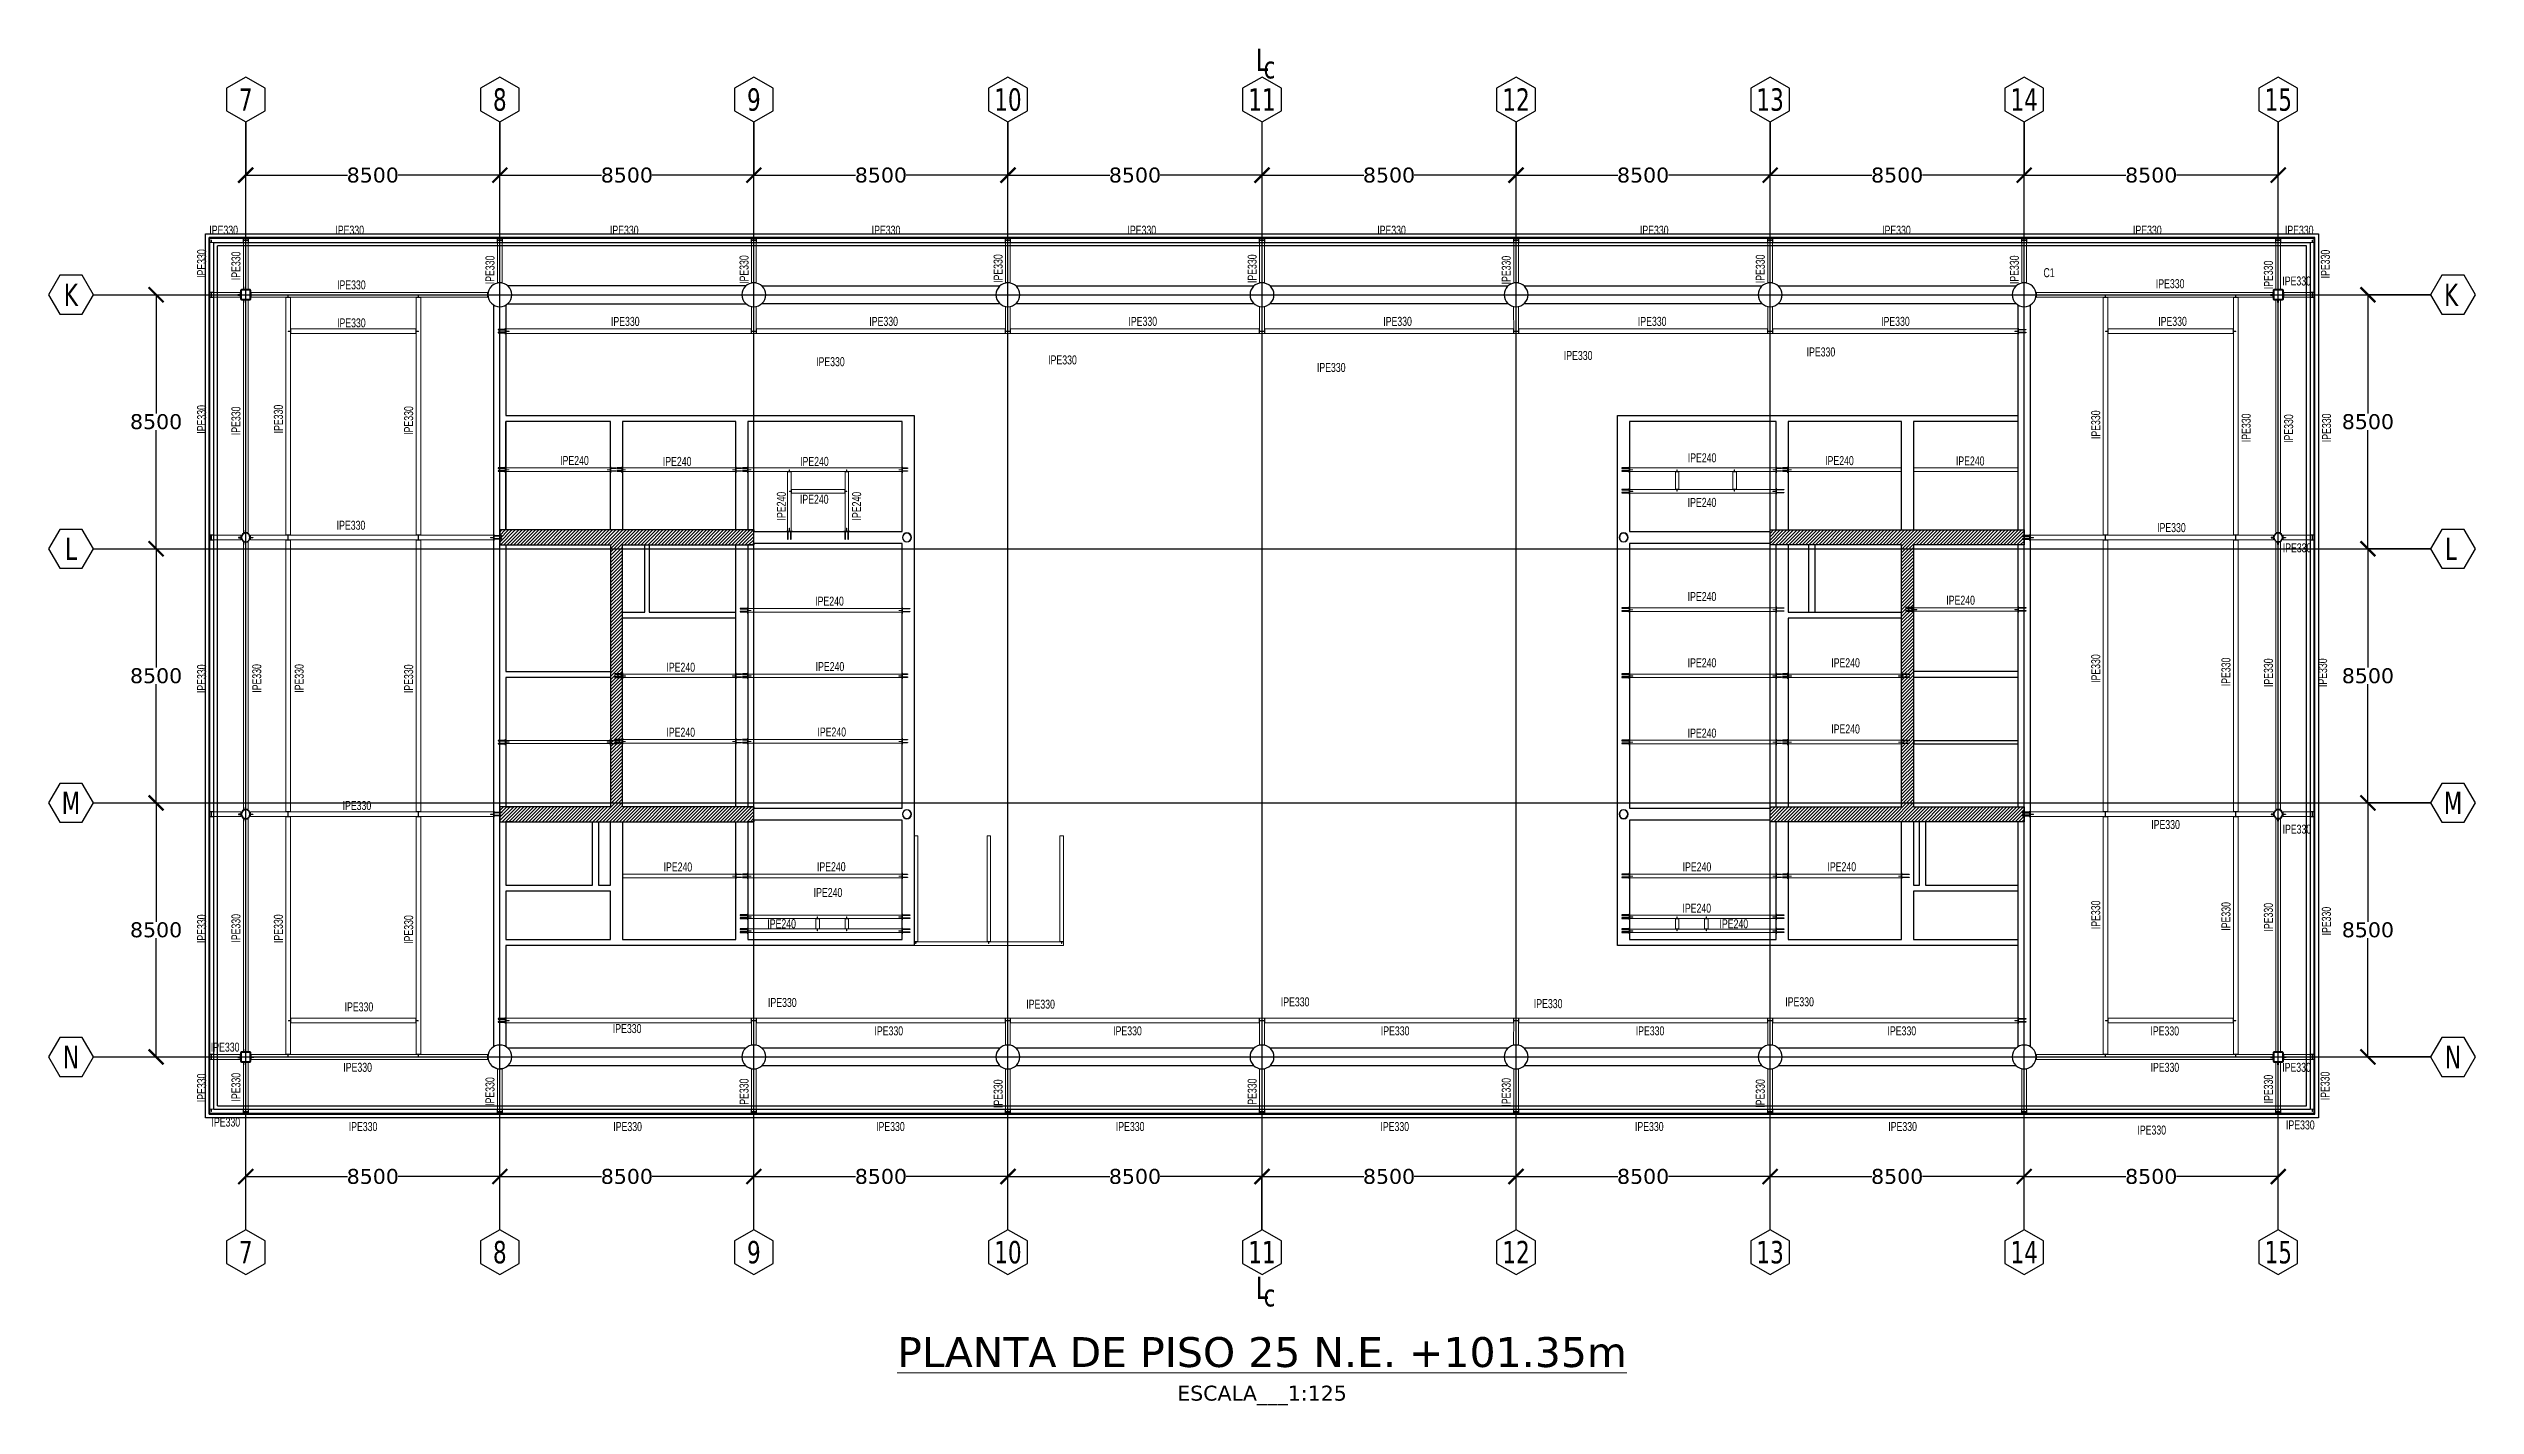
# Model space of a CAD drawing. Header units: millimetres. Extents: x -6598 to 74598, y -11659 to 33736.
import ezdxf
from ezdxf.enums import TextEntityAlignment as Align

# ---------------------------------------------------------------- set-up
doc = ezdxf.new("R2010")
doc.units = ezdxf.units.MM
for name, color, linetype in [('COTAS', 8, 'Continuous'), ('HCB-ACH_PANT', 253, 'Continuous'), ('HCB-EJES', 1, 'Continuous'), ('HCB-PLATINAS', 5, 'Continuous'), ('HCB-ROTULOS', 2, 'Continuous'), ('HCB_PANTALLAS', 6, 'Continuous')]:
    doc.layers.add(name, color=color, linetype=linetype)
for name, color, linetype, lineweight in [('E_B_PLACA-1', 6, 'Continuous', 25), ('E_COLUMNAS-1', 1, 'Continuous', 25), ('E_COLUMNAS-4', 1, 'Continuous', 25), ('E_TEXTO', 3, 'Continuous', 9), ('E_VIGAS-1', 5, 'Continuous', 25), ('HCB-TEXT-H1', 6, 'Continuous', 18), ('HCB-TEXT-H2', 4, 'Continuous', 18), ('HCB-VIGAS', 4, 'Continuous', 15), ('HCB_VIGAS', 4, 'Continuous', 25)]:
    doc.layers.add(name, color=color, linetype=linetype, lineweight=lineweight)
doc.styles.add('Arial Narrow_4', font='', dxfattribs={"width": 0.85, "height": 0.3})
doc.styles.add('ROMANT', font='romant.shx', dxfattribs={"width": 0.8})
doc.styles.add('VERDANA', font='verdana.ttf')
doc.styles.get('Arial Narrow_4').set_extended_font_data('Arial Narrow')
doc.dimstyles.new('1.125', dxfattribs={"dimscale": 0, "dimtxt": 500, "dimasz": 500, "dimexe": 4, "dimexo": 4, "dimgap": 15, "dimtad": 0, "dimdec": 0, "dimzin": 4, "dimdsep": 46, "dimtxsty": 'ROMANT', "dimblk": 'ARCHTICK', "dimcen": -10, "dimclrd": 256, "dimclrt": 3, "dimadec": 0, "dimazin": 0, "dimtfac": 1, "dimtdec": 0, "dimtix": 1, "dimtmove": 0, "dimatfit": 0, "dimldrblk": 'OBLIQUE', "dimfxl": 0.05, "dimtolj": 1, "dimtzin": 0, "dimarcsym": 0})
pattern_1 = [(45, (-21179.4, -55448.73), (-56.1266, 56.1266), [])]

msp = doc.modelspace()

# ---------------------------------------------------------------- texts
at = {"layer": 'E_TEXTO', "char_height": 300, "width": 1206.139, "attachment_point": 1, "style": 'Arial Narrow_4'}
for s, insert, rotation in [('IPE330', (-1218.3, 27811.2), 0.000029), ('IPE330', (2998.6, 27811.2), 0.000029), ('IPE330', (12184.4, 27811.2), 0.000029), ('IPE330', (63141.5, 27811.2), 359.999971), ('IPE330', (-1627.7, 26062), 90), ('IPE330', (-479.3, 25987.4), 90), ('IPE330', (8020.7, 25850.4), 90), ('IPE330', (16520.7, 25861.6), 90), ('IPE330', (25020.7, 25895), 90), ('IPE330', (33520.7, 25890.2), 90), ('IPE330', (50520.7, 25886.3), 90), ('IPE330', (59020.7, 25855.2), 90), ('IPE330', (69425.3, 26047.1), 90), ('IPE330', (42020.7, 25845), 90), ('IPE330', (67520.7, 25684.3), 90), ('IPE330', (-1627.7, 20850.6), 90), ('IPE330', (-479.3, 20802.4), 90), ('IPE330', (940.7, 20861.7), 90), ('IPE330', (5298.7, 20813.7), 90), ('IPE330', (61742.7, 20671.3), 90), ('IPE330', (66776.8, 20567.6), 90), ('IPE330', (68196.7, 20541.7), 90), ('IPE330', (69465.4, 20567.6), 90), ('IPE240', (17768.7, 17948.3), 90), ('IPE240', (20286.9, 17948.3), 90), ('IPE240', (56894.5, 15429.5), 0.000099), ('IPE330', (-1627.7, 12173.6), 90), ('IPE330', (217.9, 12184.3), 90), ('IPE330', (1637.9, 12184.3), 90), ('IPE330', (5298.7, 12172.9), 90), ('IPE330', (61742.7, 12513), 90), ('IPE330', (66100.8, 12402.2), 90), ('IPE330', (67520.7, 12374.6), 90), ('IPE330', (69333.8, 12374.6), 90), ('IPE330', (61742.7, 4274.9), 90), ('IPE330', (66100.8, 4224.1), 90), ('IPE330', (67520.7, 4195), 90), ('IPE330', (69460.5, 4065.6), 90), ('IPE330', (-1627.7, 3810.1), 90), ('IPE330', (-479.3, 3824.6), 90), ('IPE330', (940.7, 3812), 90), ('IPE330', (5298.7, 3784.5), 90), ('IPE330', (-1627.7, -1512.7), 90), ('IPE330', (-479.3, -1490.1), 90), ('IPE330', (8020.7, -1636.2), 90), ('IPE330', (16520.7, -1681.2), 90), ('IPE330', (25020.7, -1709.9), 90), ('IPE330', (33520.7, -1680.1), 90), ('IPE330', (42020.7, -1661.2), 90), ('IPE330', (50520.7, -1700.2), 90), ('IPE330', (67520.7, -1553.5), 90), ('IPE330', (69417.9, -1449), 90), ('IPE330', (-1145.3, -2028.7), 0.000029), ('IPE330', (3445.2, -2178.7), 359.999971), ('IPE330', (12296.8, -2178.7), 359.999971), ('IPE330', (63289.2, -2295.5), 0.000029)]:
    msp.add_mtext(s, dxfattribs=dict(at, insert=insert, rotation=rotation))
at = {"layer": 'E_TEXTO', "char_height": 300, "attachment_point": 1, "style": 'Arial Narrow_4'}
for s, insert, width in [('IPE330', (20941.6, 27809.9), 1206.139), ('IPE330', (29499.9, 27809.9), 1206.139), ('IPE330', (37854.9, 27809.9), 1206.139), ('IPE330', (46644.3, 27809.9), 1206.139), ('IPE330', (54747, 27809.8), 1206.139), ('IPE330', (68222.8, 27811.2), 1206.139), ('IPE330', (3054.1, 25979.3), 1206.139), ('C1', (60145.8, 26387.6), 459.968), ('IPE330', (63905.3, 26019.3), 1206.139), ('IPE330', (68136.6, 26109.7), 1206.139), ('IPE330', (3053.9, 24709.2), 1206.139), ('IPE330', (12218.2, 24757.7), 1206.139), ('IPE330', (20862.7, 24759.1), 1206.139), ('IPE330', (29531.6, 24759.1), 1206.139), ('IPE330', (38056.6, 24759.1), 1206.139), ('IPE330', (46575.6, 24759.1), 1206.139), ('IPE330', (54712.6, 24759.2), 1206.139), ('IPE330', (63984.3, 24759.1), 1206.139), ('IPE330', (44098.7, 23618.1), 1206.139), ('IPE330', (52220.8, 23736), 1206.139), ('IPE330', (19081.6, 23410.1), 1206.139), ('IPE330', (26846.5, 23469.1), 1206.139), ('IPE330', (35837.4, 23217.1), 1206.139), ('IPE240', (10518.1, 20105.2), 1206.139), ('IPE240', (13953.6, 20073.3), 1206.139), ('IPE240', (18545.8, 20073.3), 1206.139), ('IPE240', (48244.8, 20194.6), 1206.139), ('IPE240', (52841, 20100.2), 1206.139), ('IPE240', (57214.9, 20088.4), 1206.139), ('IPE240', (18540, 18807.7), 1206.139), ('IPE240', (48241.8, 18702.2), 1206.139), ('IPE330', (3042.1, 17938.2), 1206.139), ('IPE330', (63947.3, 17859.4), 1206.139), ('IPE330', (68150.7, 17183.4), 1206.139), ('IPE240', (48242.1, 15552.3), 1206.139), ('IPE240', (19051.3, 15400), 1206.139), ('IPE240', (14073.4, 13187.6), 1206.139), ('IPE240', (19066.2, 13210.6), 1206.139), ('IPE240', (48242.1, 13337.3), 1206.139), ('IPE240', (53044.7, 13337.3), 1206.139), ('IPE240', (14073.4, 11013.3), 1206.139), ('IPE240', (19125.9, 11021.2), 1206.139), ('IPE240', (48242.1, 10984.3), 1206.139), ('IPE240', (53044.7, 11122.3), 1206.139), ('IPE330', (3240, 8561.8), 1206.139), ('IPE330', (63751.4, 7925.8), 1206.139), ('IPE330', (68144.5, 7771.4), 1206.139), ('IPE240', (13978.1, 6506.4), 1206.139), ('IPE240', (19110.8, 6514.3), 1206.139), ('IPE240', (48072.7, 6508.5), 1206.139), ('IPE240', (52918.4, 6514.6), 1206.139), ('IPE240', (19000.9, 5652.2), 1206.139), ('IPE240', (48067.3, 5128), 1206.139), ('IPE240', (17449.9, 4607.2), 1206.139), ('IPE240', (49307.1, 4605.2), 1206.139), ('IPE330', (3307.4, 1824.5), 1206.139), ('IPE330', (17473.2, 1972.1), 1206.139), ('IPE330', (26113.9, 1915.9), 1206.139), ('IPE330', (34630, 1993.4), 1206.139), ('IPE330', (43095.3, 1934), 1206.139), ('IPE330', (51507.3, 1996.7), 1206.139), ('IPE330', (12281.8, 1099.6), 1206.139), ('IPE330', (21034.9, 1023.5), 1206.139), ('IPE330', (29021.2, 1023.5), 1206.139), ('IPE330', (37975.6, 1023.5), 1206.139), ('IPE330', (46503.8, 1023.4), 1206.139), ('IPE330', (54928.2, 1023.3), 1206.139), ('IPE330', (63723.6, 1020.6), 1206.139), ('IPE330', (-1167.8, 479.3), 1206.139), ('IPE330', (3264.6, -196.7), 1206.139), ('IPE330', (63728.3, -196.7), 1206.139), ('IPE330', (68132.9, -196.7), 1206.139), ('IPE330', (21089.1, -2177.4), 1206.139), ('IPE330', (29110.7, -2177.4), 1206.139), ('IPE330', (37962.6, -2177.4), 1206.139), ('IPE330', (46477.9, -2177.4), 1206.139), ('IPE330', (54954.1, -2177.3), 1206.139), ('IPE330', (68260.2, -2123.3), 1206.139)]:
    msp.add_mtext(s, dxfattribs=dict(at, insert=insert, width=width))
at = {"layer": 'HCB-ROTULOS', "color": 4, "style": 'VERDANA', "width": 0.7}
for s, p in [('L', (34000.1, 33360.9)), ('c', (34250.4, 33110.7)), ('7', (0.1, 32030.5)), ('8', (8500.1, 32030.5)), ('9', (17000.1, 32030.5)), ('10', (25500.1, 32030.5)), ('11', (34000.1, 32030.5)), ('12', (42500.1, 32030.5)), ('13', (51000.1, 32030.5)), ('14', (59500.1, 32030.5)), ('15', (68000.1, 32030.5)), ('K', (-5848.2, 25500)), ('K', (73783.9, 25500)), ('L', (-5848.2, 17000)), ('L', (73777.9, 17000)), ('M', (-5848.2, 8500)), ('M', (73848.4, 8500)), ('N', (-5848.2, 0)), ('N', (73847, 0)), ('7', (0.1, -6530.2)), ('8', (8500.1, -6530.2)), ('9', (17000.1, -6530.2)), ('10', (25500.1, -6530.2)), ('11', (34000.1, -6530.2)), ('12', (42500.1, -6530.2)), ('13', (51000.1, -6530.2)), ('14', (59500.1, -6530.2)), ('15', (68000.1, -6530.2)), ('L', (34000.1, -7720.9)), ('c', (34250.4, -7971.1))]:
    msp.add_text(s, height=750, dxfattribs=at).set_placement(p, align=Align.MIDDLE_CENTER)
at = {"layer": 'HCB-TEXT-H1', "style": 'VERDANA'}
msp.add_text('%%UPLANTA DE PISO 25 N.E. +101.35m', height=1000, dxfattribs=at).set_placement((34000.1, -9872.7), align=Align.MIDDLE_CENTER)
at = {"layer": 'HCB-TEXT-H2', "style": 'VERDANA'}
msp.add_text('ESCALA___1:125', height=500, dxfattribs=at).set_placement((34000.1, -11247.1), align=Align.MIDDLE_CENTER)

# ---------------------------------------------------------------- blocks, each defined once
blk = doc.blocks.new('EST_SCM_COLUMNA-METALICA-SECCION-CIRCULAR - EST_SCM_COLUMNA-TUBULAR-CIRCULAR_PTEØ_12__e_10_3mm-1270775-_98_00m_N_E_-NIVEL-25-CUBIERTA DOC')
at = {"layer": 'E_COLUMNAS-1'}
for radius, start, end in [(0.152, 0, 180), (0.152, 180, 0), (0.142, 0, 180), (0.142, 180, 0)]:
    blk.add_arc((0, 0), radius, start, end, dxfattribs=at)
blk = doc.blocks.new('EST_SCM_COLUMNA-METALICA-SECCION-CIRCULAR - EST_SCM_COLUMNA-TUBULAR-CIRCULAR_PTEØ_12__e_10_3mm-1270774-_98_00m_N_E_-NIVEL-25-CUBIERTA DOC')
at = {"layer": 'E_COLUMNAS-1'}
for radius, start, end in [(0.152, 0, 180), (0.152, 180, 0), (0.142, 360, 180), (0.142, 180, 360)]:
    blk.add_arc((0, 0), radius, start, end, dxfattribs=at)
blk = doc.blocks.new('EST_FLO_BORDILLO_N24 - EST_FLO_BORDILLO_N24-3382717-_98_00m_N_E_-NIVEL-25-CUBIERTA DOC')
at = {"layer": 'E_B_PLACA-1'}
for p, q in [((-75.511, 168.194), (-4.813, 168.194)), ((-75.511, 138.63), (-75.511, 168.194)), ((-4.813, 168.194), (-4.813, 138.63)), ((-4.933, 168.074), (-75.391, 168.074)), ((-75.391, 138.75), (-75.391, 168.074)), ((-4.963, 168.044), (-75.361, 168.044)), ((-75.361, 138.78), (-75.361, 168.044)), ((-75.314, 167.894), (-75.314, 167.914)), ((-75.307, 167.894), (-75.307, 167.914)), ((-75.231, 167.914), (-5.093, 167.914)), ((-75.231, 138.91), (-75.231, 167.914)), ((-5.213, 167.794), (-75.111, 167.794)), ((-75.111, 139.03), (-75.111, 167.794)), ((-74.262, 167.998), (-74.242, 167.998)), ((-74.262, 167.991), (-74.242, 167.991)), ((-74.082, 167.998), (-74.062, 167.998)), ((-74.082, 167.991), (-74.062, 167.991)), ((-65.762, 167.998), (-65.742, 167.998)), ((-65.762, 167.991), (-65.742, 167.991)), ((-57.262, 167.998), (-57.242, 167.998)), ((-57.262, 167.991), (-57.242, 167.991)), ((-57.082, 167.998), (-57.062, 167.998)), ((-57.082, 167.991), (-57.062, 167.991)), ((-48.762, 167.998), (-48.742, 167.998)), ((-48.762, 167.991), (-48.742, 167.991)), ((-48.582, 167.998), (-48.562, 167.998)), ((-48.582, 167.991), (-48.562, 167.991)), ((-40.261, 167.998), (-40.242, 167.998)), ((-40.261, 167.991), (-40.242, 167.991)), ((-40.082, 167.998), (-40.062, 167.998)), ((-40.082, 167.991), (-40.062, 167.991)), ((-31.762, 167.998), (-31.742, 167.998)), ((-31.762, 167.991), (-31.742, 167.991)), ((-31.582, 167.998), (-31.562, 167.998)), ((-31.582, 167.991), (-31.562, 167.991)), ((-23.262, 167.998), (-23.242, 167.998)), ((-23.262, 167.991), (-23.242, 167.991)), ((-23.082, 167.998), (-23.062, 167.998)), ((-23.082, 167.991), (-23.062, 167.991)), ((-14.762, 167.998), (-14.742, 167.998)), ((-14.762, 167.991), (-14.742, 167.991)), ((-14.582, 167.998), (-14.562, 167.998)), ((-14.582, 167.991), (-14.562, 167.991)), ((-6.262, 167.998), (-6.242, 167.998)), ((-6.262, 167.991), (-6.242, 167.991)), ((-6.082, 167.998), (-6.062, 167.998)), ((-6.082, 167.991), (-6.062, 167.991)), ((-5.213, 139.03), (-5.213, 167.794)), ((-5.093, 167.914), (-5.093, 138.91)), ((-5.017, 167.914), (-5.017, 167.894)), ((-5.01, 167.914), (-5.01, 167.894)), ((-4.963, 138.78), (-4.963, 168.044)), ((-4.933, 138.75), (-4.933, 168.074)), ((-75.314, 166.242), (-75.314, 166.262)), ((-75.314, 166.062), (-75.314, 166.082)), ((-75.307, 166.242), (-75.307, 166.262)), ((-75.307, 166.062), (-75.307, 166.082)), ((-5.017, 166.262), (-5.017, 166.242)), ((-5.017, 166.082), (-5.017, 166.062)), ((-5.01, 166.262), (-5.01, 166.242)), ((-5.01, 166.082), (-5.01, 166.062)), ((-75.314, 157.963), (-75.314, 158.123)), ((-75.307, 157.963), (-75.307, 158.123)), ((-5.017, 158.143), (-5.017, 158.123)), ((-5.017, 157.963), (-5.017, 157.943)), ((-5.01, 158.143), (-5.01, 158.123)), ((-5.01, 157.963), (-5.01, 157.943)), ((-75.314, 148.865), (-75.314, 148.885)), ((-75.314, 148.685), (-75.314, 148.705)), ((-75.307, 148.865), (-75.307, 148.885)), ((-75.307, 148.685), (-75.307, 148.705)), ((-5.017, 148.885), (-5.017, 148.865)), ((-5.017, 148.705), (-5.017, 148.685)), ((-5.01, 148.885), (-5.01, 148.865)), ((-5.01, 148.705), (-5.01, 148.685)), ((-75.314, 140.742), (-75.314, 140.762)), ((-75.314, 140.562), (-75.314, 140.582)), ((-75.307, 140.742), (-75.307, 140.762)), ((-75.307, 140.562), (-75.307, 140.582)), ((-5.017, 140.762), (-5.017, 140.742)), ((-5.017, 140.582), (-5.017, 140.562)), ((-5.01, 140.762), (-5.01, 140.742)), ((-5.01, 140.582), (-5.01, 140.562)), ((-75.314, 138.91), (-75.314, 138.93)), ((-75.307, 138.91), (-75.307, 138.93)), ((-5.093, 138.91), (-75.231, 138.91)), ((-75.111, 139.03), (-5.213, 139.03)), ((-5.017, 138.93), (-5.017, 138.91)), ((-5.01, 138.93), (-5.01, 138.91)), ((-4.813, 138.63), (-75.511, 138.63)), ((-75.391, 138.75), (-4.933, 138.75)), ((-75.361, 138.78), (-4.963, 138.78)), ((-74.242, 138.834), (-74.262, 138.834)), ((-74.242, 138.827), (-74.262, 138.827)), ((-74.062, 138.834), (-74.082, 138.834)), ((-74.062, 138.827), (-74.082, 138.827)), ((-65.742, 138.834), (-65.762, 138.834)), ((-65.742, 138.827), (-65.762, 138.827)), ((-65.562, 138.834), (-65.582, 138.834)), ((-65.562, 138.827), (-65.582, 138.827)), ((-57.242, 138.834), (-57.262, 138.834)), ((-57.242, 138.827), (-57.262, 138.827)), ((-57.062, 138.834), (-57.082, 138.834)), ((-57.062, 138.827), (-57.082, 138.827)), ((-48.742, 138.834), (-48.762, 138.834)), ((-48.742, 138.827), (-48.762, 138.827)), ((-48.562, 138.834), (-48.582, 138.834)), ((-48.562, 138.827), (-48.582, 138.827)), ((-40.242, 138.834), (-40.261, 138.834)), ((-40.242, 138.827), (-40.261, 138.827)), ((-40.062, 138.834), (-40.082, 138.834)), ((-40.062, 138.827), (-40.082, 138.827)), ((-31.742, 138.834), (-31.762, 138.834)), ((-31.742, 138.827), (-31.762, 138.827)), ((-31.562, 138.834), (-31.582, 138.834)), ((-31.562, 138.827), (-31.582, 138.827)), ((-23.242, 138.834), (-23.262, 138.834)), ((-23.242, 138.827), (-23.262, 138.827)), ((-23.062, 138.834), (-23.082, 138.834)), ((-23.062, 138.827), (-23.082, 138.827)), ((-14.742, 138.834), (-14.762, 138.834)), ((-14.742, 138.827), (-14.762, 138.827)), ((-14.562, 138.834), (-14.582, 138.834)), ((-14.562, 138.827), (-14.582, 138.827)), ((-6.242, 138.834), (-6.262, 138.834)), ((-6.242, 138.827), (-6.262, 138.827)), ((-6.062, 138.834), (-6.082, 138.834)), ((-6.062, 138.827), (-6.082, 138.827))]:
    blk.add_line(p, q, dxfattribs=at)
blk = doc.blocks.new('_ArchTick')
at = {"color": 0, "linetype": 'ByBlock', "const_width": 0.15}
blk.add_lwpolyline([(-0.5, -0.5), (0.5, 0.5)], dxfattribs=at)
blk = doc.blocks.new('*D297')
at = {"layer": 'COTAS', "color": 0, "lineweight": -2, "transparency": 16777216}
for p, q in [((0, -5776), (0, -3996)), ((8500, -5776), (8500, -3996))]:
    blk.add_line(p, q, dxfattribs=at)
at = {"layer": 'COTAS', "lineweight": -2, "transparency": 16777216}
for p, q in [((0, -4000), (3404, -4000)), ((8500, -4000), (5096, -4000))]:
    blk.add_line(p, q, dxfattribs=at)
at = {"layer": 'Defpoints', "color": 0, "transparency": 16777216}
for p in [(0, -4000), (0, -5780), (8500, -5780)]:
    blk.add_point(p, dxfattribs=at)
at = {"layer": 'COTAS', "lineweight": -2, "transparency": 16777216, "xscale": 500, "yscale": 500, "zscale": 500, "rotation": 180}
blk.add_blockref('_ArchTick', (0, -4000), dxfattribs=at)
at = {"layer": 'COTAS', "lineweight": -2, "transparency": 16777216, "xscale": 500, "yscale": 500, "zscale": 500}
blk.add_blockref('_ArchTick', (8500, -4000), dxfattribs=at)
at = {"layer": 'COTAS', "color": 3, "transparency": 16777216, "insert": (4250, -4000), "char_height": 500, "attachment_point": 5, "style": 'VERDANA'}
blk.add_mtext('\\A1;8500', dxfattribs=at)
blk = doc.blocks.new('_Oblique')
at = {"color": 0, "linetype": 'ByBlock', "lineweight": -2}
blk.add_line((-0.5, -0.5), (0.5, 0.5), dxfattribs=at)
blk = doc.blocks.new('*D298')
at = {"layer": 'COTAS', "color": 0, "lineweight": -2, "transparency": 16777216}
for p, q in [((8500, -5776), (8500, -3996)), ((17000, -5776), (17000, -3996))]:
    blk.add_line(p, q, dxfattribs=at)
at = {"layer": 'COTAS', "lineweight": -2, "transparency": 16777216}
for p, q in [((8500, -4000), (11904, -4000)), ((17000, -4000), (13596, -4000))]:
    blk.add_line(p, q, dxfattribs=at)
at = {"layer": 'Defpoints', "color": 0, "transparency": 16777216}
for p in [(8500, -4000), (8500, -5780), (17000, -5780)]:
    blk.add_point(p, dxfattribs=at)
at = {"layer": 'COTAS', "lineweight": -2, "transparency": 16777216, "xscale": 500, "yscale": 500, "zscale": 500, "rotation": 180}
blk.add_blockref('_ArchTick', (8500, -4000), dxfattribs=at)
at = {"layer": 'COTAS', "lineweight": -2, "transparency": 16777216, "xscale": 500, "yscale": 500, "zscale": 500}
blk.add_blockref('_ArchTick', (17000, -4000), dxfattribs=at)
at = {"layer": 'COTAS', "color": 3, "transparency": 16777216, "insert": (12750, -4000), "char_height": 500, "attachment_point": 5, "style": 'VERDANA'}
blk.add_mtext('\\A1;8500', dxfattribs=at)
blk = doc.blocks.new('*D292')
at = {"layer": 'COTAS', "color": 0, "lineweight": -2, "transparency": 16777216}
for p, q in [((17000, -5776), (17000, -3996)), ((25500, -5776), (25500, -3996))]:
    blk.add_line(p, q, dxfattribs=at)
at = {"layer": 'COTAS', "lineweight": -2, "transparency": 16777216}
for p, q in [((17000, -4000), (20404, -4000)), ((25500, -4000), (22096, -4000))]:
    blk.add_line(p, q, dxfattribs=at)
at = {"layer": 'Defpoints', "color": 0, "transparency": 16777216}
for p in [(17000, -4000), (17000, -5780), (25500, -5780)]:
    blk.add_point(p, dxfattribs=at)
at = {"layer": 'COTAS', "lineweight": -2, "transparency": 16777216, "xscale": 500, "yscale": 500, "zscale": 500, "rotation": 180}
blk.add_blockref('_ArchTick', (17000, -4000), dxfattribs=at)
at = {"layer": 'COTAS', "lineweight": -2, "transparency": 16777216, "xscale": 500, "yscale": 500, "zscale": 500}
blk.add_blockref('_ArchTick', (25500, -4000), dxfattribs=at)
at = {"layer": 'COTAS', "color": 3, "transparency": 16777216, "insert": (21250, -4000), "char_height": 500, "attachment_point": 5, "style": 'VERDANA'}
blk.add_mtext('\\A1;8500', dxfattribs=at)
blk = doc.blocks.new('*D293')
at = {"layer": 'COTAS', "color": 0, "lineweight": -2, "transparency": 16777216}
for p, q in [((25500, -5776), (25500, -3996)), ((34000, -5776), (34000, -3996))]:
    blk.add_line(p, q, dxfattribs=at)
at = {"layer": 'COTAS', "lineweight": -2, "transparency": 16777216}
for p, q in [((25500, -4000), (28904, -4000)), ((34000, -4000), (30596, -4000))]:
    blk.add_line(p, q, dxfattribs=at)
at = {"layer": 'Defpoints', "color": 0, "transparency": 16777216}
for p in [(25500, -4000), (25500, -5780), (34000, -5780)]:
    blk.add_point(p, dxfattribs=at)
at = {"layer": 'COTAS', "lineweight": -2, "transparency": 16777216, "xscale": 500, "yscale": 500, "zscale": 500, "rotation": 180}
blk.add_blockref('_ArchTick', (25500, -4000), dxfattribs=at)
at = {"layer": 'COTAS', "lineweight": -2, "transparency": 16777216, "xscale": 500, "yscale": 500, "zscale": 500}
blk.add_blockref('_ArchTick', (34000, -4000), dxfattribs=at)
at = {"layer": 'COTAS', "color": 3, "transparency": 16777216, "insert": (29750, -4000), "char_height": 500, "attachment_point": 5, "style": 'VERDANA'}
blk.add_mtext('\\A1;8500', dxfattribs=at)
blk = doc.blocks.new('*D294')
at = {"layer": 'COTAS', "color": 0, "lineweight": -2, "transparency": 16777216}
for p, q in [((34000, -5776), (34000, -3996)), ((42500, -5776), (42500, -3996))]:
    blk.add_line(p, q, dxfattribs=at)
at = {"layer": 'COTAS', "lineweight": -2, "transparency": 16777216}
for p, q in [((34000, -4000), (37404, -4000)), ((42500, -4000), (39096, -4000))]:
    blk.add_line(p, q, dxfattribs=at)
at = {"layer": 'Defpoints', "color": 0, "transparency": 16777216}
for p in [(34000, -4000), (34000, -5780), (42500, -5780)]:
    blk.add_point(p, dxfattribs=at)
at = {"layer": 'COTAS', "lineweight": -2, "transparency": 16777216, "xscale": 500, "yscale": 500, "zscale": 500, "rotation": 180}
blk.add_blockref('_ArchTick', (34000, -4000), dxfattribs=at)
at = {"layer": 'COTAS', "lineweight": -2, "transparency": 16777216, "xscale": 500, "yscale": 500, "zscale": 500}
blk.add_blockref('_ArchTick', (42500, -4000), dxfattribs=at)
at = {"layer": 'COTAS', "color": 3, "transparency": 16777216, "insert": (38250, -4000), "char_height": 500, "attachment_point": 5, "style": 'VERDANA'}
blk.add_mtext('\\A1;8500', dxfattribs=at)
blk = doc.blocks.new('*D295')
at = {"layer": 'COTAS', "color": 0, "lineweight": -2, "transparency": 16777216}
for p, q in [((42500, -5776), (42500, -3996)), ((51000, -5776), (51000, -3996))]:
    blk.add_line(p, q, dxfattribs=at)
at = {"layer": 'COTAS', "lineweight": -2, "transparency": 16777216}
for p, q in [((42500, -4000), (45904, -4000)), ((51000, -4000), (47596, -4000))]:
    blk.add_line(p, q, dxfattribs=at)
at = {"layer": 'Defpoints', "color": 0, "transparency": 16777216}
for p in [(42500, -4000), (42500, -5780), (51000, -5780)]:
    blk.add_point(p, dxfattribs=at)
at = {"layer": 'COTAS', "lineweight": -2, "transparency": 16777216, "xscale": 500, "yscale": 500, "zscale": 500, "rotation": 180}
blk.add_blockref('_ArchTick', (42500, -4000), dxfattribs=at)
at = {"layer": 'COTAS', "lineweight": -2, "transparency": 16777216, "xscale": 500, "yscale": 500, "zscale": 500}
blk.add_blockref('_ArchTick', (51000, -4000), dxfattribs=at)
at = {"layer": 'COTAS', "color": 3, "transparency": 16777216, "insert": (46750, -4000), "char_height": 500, "attachment_point": 5, "style": 'VERDANA'}
blk.add_mtext('\\A1;8500', dxfattribs=at)
blk = doc.blocks.new('*D296')
at = {"layer": 'COTAS', "color": 0, "lineweight": -2, "transparency": 16777216}
for p, q in [((51000, -5776), (51000, -3996)), ((59500, -5776), (59500, -3996))]:
    blk.add_line(p, q, dxfattribs=at)
at = {"layer": 'COTAS', "lineweight": -2, "transparency": 16777216}
for p, q in [((51000, -4000), (54404, -4000)), ((59500, -4000), (56096, -4000))]:
    blk.add_line(p, q, dxfattribs=at)
at = {"layer": 'Defpoints', "color": 0, "transparency": 16777216}
for p in [(51000, -4000), (51000, -5780), (59500, -5780)]:
    blk.add_point(p, dxfattribs=at)
at = {"layer": 'COTAS', "lineweight": -2, "transparency": 16777216, "xscale": 500, "yscale": 500, "zscale": 500, "rotation": 180}
blk.add_blockref('_ArchTick', (51000, -4000), dxfattribs=at)
at = {"layer": 'COTAS', "lineweight": -2, "transparency": 16777216, "xscale": 500, "yscale": 500, "zscale": 500}
blk.add_blockref('_ArchTick', (59500, -4000), dxfattribs=at)
at = {"layer": 'COTAS', "color": 3, "transparency": 16777216, "insert": (55250, -4000), "char_height": 500, "attachment_point": 5, "style": 'VERDANA'}
blk.add_mtext('\\A1;8500', dxfattribs=at)
blk = doc.blocks.new('*D277')
at = {"layer": 'COTAS', "color": 0, "lineweight": -2, "transparency": 16777216}
for p, q in [((73094, 25500), (70996, 25500)), ((73094, 17000), (70996, 17000))]:
    blk.add_line(p, q, dxfattribs=at)
at = {"layer": 'COTAS', "lineweight": -2, "transparency": 16777216}
for p, q in [((71000, 25500), (71000, 21526)), ((71000, 17000), (71000, 20974))]:
    blk.add_line(p, q, dxfattribs=at)
at = {"layer": 'Defpoints', "color": 0, "transparency": 16777216}
for p in [(71000, 25500), (73098, 25500), (73098, 17000)]:
    blk.add_point(p, dxfattribs=at)
at = {"layer": 'COTAS', "lineweight": -2, "transparency": 16777216, "xscale": 500, "yscale": 500, "zscale": 500}
for p, rotation in [((71000, 25500), 90), ((71000, 17000), 270)]:
    blk.add_blockref('_ArchTick', p, dxfattribs=dict(at, rotation=rotation))
at = {"layer": 'COTAS', "color": 3, "transparency": 16777216, "insert": (71000, 21250), "char_height": 500, "attachment_point": 5, "rotation": 0.01, "style": 'VERDANA'}
blk.add_mtext('\\A1;8500', dxfattribs=at)
blk = doc.blocks.new('*D278')
at = {"layer": 'COTAS', "color": 0, "lineweight": -2, "transparency": 16777216}
for p, q in [((73094, 17000), (70996, 17000)), ((73094, 8500), (70996, 8500))]:
    blk.add_line(p, q, dxfattribs=at)
at = {"layer": 'COTAS', "lineweight": -2, "transparency": 16777216}
for p, q in [((71000, 17000), (71000, 13026)), ((71000, 8500), (71000, 12474))]:
    blk.add_line(p, q, dxfattribs=at)
at = {"layer": 'Defpoints', "color": 0, "transparency": 16777216}
for p in [(73098, 17000), (71000, 8500), (73098, 8500)]:
    blk.add_point(p, dxfattribs=at)
at = {"layer": 'COTAS', "lineweight": -2, "transparency": 16777216, "xscale": 500, "yscale": 500, "zscale": 500}
for p, rotation in [((71000, 17000), 90), ((71000, 8500), 270)]:
    blk.add_blockref('_ArchTick', p, dxfattribs=dict(at, rotation=rotation))
at = {"layer": 'COTAS', "color": 3, "transparency": 16777216, "insert": (71000, 12750), "char_height": 500, "attachment_point": 5, "rotation": 0.01, "style": 'VERDANA'}
blk.add_mtext('\\A1;8500', dxfattribs=at)
blk = doc.blocks.new('*D279')
at = {"layer": 'COTAS', "color": 0, "lineweight": -2, "transparency": 16777216}
for p, q in [((73094, 8500), (70996, 8500)), ((73094, 0), (70996, 0))]:
    blk.add_line(p, q, dxfattribs=at)
at = {"layer": 'COTAS', "lineweight": -2, "transparency": 16777216}
for p, q in [((71000, 8500), (71000, 4526)), ((71000, 0), (71000, 3974))]:
    blk.add_line(p, q, dxfattribs=at)
at = {"layer": 'Defpoints', "color": 0, "transparency": 16777216}
for p in [(71000, 8500), (73098, 8500), (73098, 0)]:
    blk.add_point(p, dxfattribs=at)
at = {"layer": 'COTAS', "lineweight": -2, "transparency": 16777216, "xscale": 500, "yscale": 500, "zscale": 500}
for p, rotation in [((71000, 8500), 90), ((71000, 0), 270)]:
    blk.add_blockref('_ArchTick', p, dxfattribs=dict(at, rotation=rotation))
at = {"layer": 'COTAS', "color": 3, "transparency": 16777216, "insert": (71000, 4250), "char_height": 500, "attachment_point": 5, "rotation": 0.01, "style": 'VERDANA'}
blk.add_mtext('\\A1;8500', dxfattribs=at)
blk = doc.blocks.new('*D280')
at = {"layer": 'COTAS', "color": 0, "lineweight": -2, "transparency": 16777216}
for p, q in [((-5094, 25500), (-2996, 25500)), ((-5094, 17000), (-2996, 17000))]:
    blk.add_line(p, q, dxfattribs=at)
at = {"layer": 'COTAS', "lineweight": -2, "transparency": 16777216}
for p, q in [((-3000, 25500), (-3000, 21526)), ((-3000, 17000), (-3000, 20974))]:
    blk.add_line(p, q, dxfattribs=at)
at = {"layer": 'Defpoints', "color": 0, "transparency": 16777216}
for p in [(-5098, 25500), (-3000, 25500), (-5098, 17000)]:
    blk.add_point(p, dxfattribs=at)
at = {"layer": 'COTAS', "lineweight": -2, "transparency": 16777216, "xscale": 500, "yscale": 500, "zscale": 500}
for p, rotation in [((-3000, 25500), 90), ((-3000, 17000), 270)]:
    blk.add_blockref('_ArchTick', p, dxfattribs=dict(at, rotation=rotation))
at = {"layer": 'COTAS', "color": 3, "transparency": 16777216, "insert": (-3000, 21250), "char_height": 500, "attachment_point": 5, "rotation": 0.01, "style": 'VERDANA'}
blk.add_mtext('\\A1;8500', dxfattribs=at)
blk = doc.blocks.new('*D281')
at = {"layer": 'COTAS', "color": 0, "lineweight": -2, "transparency": 16777216}
for p, q in [((-5094, 17000), (-2996, 17000)), ((-5094, 8500), (-2996, 8500))]:
    blk.add_line(p, q, dxfattribs=at)
at = {"layer": 'COTAS', "lineweight": -2, "transparency": 16777216}
for p, q in [((-3000, 17000), (-3000, 13026)), ((-3000, 8500), (-3000, 12474))]:
    blk.add_line(p, q, dxfattribs=at)
at = {"layer": 'Defpoints', "color": 0, "transparency": 16777216}
for p in [(-5098, 17000), (-5098, 8500), (-3000, 8500)]:
    blk.add_point(p, dxfattribs=at)
at = {"layer": 'COTAS', "lineweight": -2, "transparency": 16777216, "xscale": 500, "yscale": 500, "zscale": 500}
for p, rotation in [((-3000, 17000), 90), ((-3000, 8500), 270)]:
    blk.add_blockref('_ArchTick', p, dxfattribs=dict(at, rotation=rotation))
at = {"layer": 'COTAS', "color": 3, "transparency": 16777216, "insert": (-3000, 12750), "char_height": 500, "attachment_point": 5, "rotation": 0.01, "style": 'VERDANA'}
blk.add_mtext('\\A1;8500', dxfattribs=at)
blk = doc.blocks.new('*D282')
at = {"layer": 'COTAS', "color": 0, "lineweight": -2, "transparency": 16777216}
for p, q in [((-5094, 8500), (-2996, 8500)), ((-5094, 0), (-2996, 0))]:
    blk.add_line(p, q, dxfattribs=at)
at = {"layer": 'COTAS', "lineweight": -2, "transparency": 16777216}
for p, q in [((-3000, 8500), (-3000, 4526)), ((-3000, 0), (-3000, 3974))]:
    blk.add_line(p, q, dxfattribs=at)
at = {"layer": 'Defpoints', "color": 0, "transparency": 16777216}
for p in [(-5098, 8500), (-3000, 8500), (-5098, 0)]:
    blk.add_point(p, dxfattribs=at)
at = {"layer": 'COTAS', "lineweight": -2, "transparency": 16777216, "xscale": 500, "yscale": 500, "zscale": 500}
for p, rotation in [((-3000, 8500), 90), ((-3000, 0), 270)]:
    blk.add_blockref('_ArchTick', p, dxfattribs=dict(at, rotation=rotation))
at = {"layer": 'COTAS', "color": 3, "transparency": 16777216, "insert": (-3000, 4250), "char_height": 500, "attachment_point": 5, "rotation": 0.01, "style": 'VERDANA'}
blk.add_mtext('\\A1;8500', dxfattribs=at)
blk = doc.blocks.new('*D283')
at = {"layer": 'COTAS', "color": 0, "lineweight": -2, "transparency": 16777216}
for p, q in [((59500, -5776), (59500, -3996)), ((68000, -5776), (68000, -3996))]:
    blk.add_line(p, q, dxfattribs=at)
at = {"layer": 'COTAS', "lineweight": -2, "transparency": 16777216}
for p, q in [((59500, -4000), (62904, -4000)), ((68000, -4000), (64596, -4000))]:
    blk.add_line(p, q, dxfattribs=at)
at = {"layer": 'Defpoints', "color": 0, "transparency": 16777216}
for p in [(68000, -4000), (59500, -5780), (68000, -5780)]:
    blk.add_point(p, dxfattribs=at)
at = {"layer": 'COTAS', "lineweight": -2, "transparency": 16777216, "xscale": 500, "yscale": 500, "zscale": 500, "rotation": 180}
blk.add_blockref('_ArchTick', (59500, -4000), dxfattribs=at)
at = {"layer": 'COTAS', "lineweight": -2, "transparency": 16777216, "xscale": 500, "yscale": 500, "zscale": 500}
blk.add_blockref('_ArchTick', (68000, -4000), dxfattribs=at)
at = {"layer": 'COTAS', "color": 3, "transparency": 16777216, "insert": (63750, -4000), "char_height": 500, "attachment_point": 5, "style": 'VERDANA'}
blk.add_mtext('\\A1;8500', dxfattribs=at)
blk = doc.blocks.new('*D284')
at = {"layer": 'COTAS', "color": 0, "lineweight": -2, "transparency": 16777216}
for p, q in [((0, 31277), (0, 29496)), ((8500, 31277), (8500, 29496))]:
    blk.add_line(p, q, dxfattribs=at)
at = {"layer": 'COTAS', "lineweight": -2, "transparency": 16777216}
for p, q in [((0, 29500), (3404, 29500)), ((8500, 29500), (5096, 29500))]:
    blk.add_line(p, q, dxfattribs=at)
at = {"layer": 'Defpoints', "color": 0, "transparency": 16777216}
for p in [(0, 31281), (8500, 31281), (0, 29500)]:
    blk.add_point(p, dxfattribs=at)
at = {"layer": 'COTAS', "lineweight": -2, "transparency": 16777216, "xscale": 500, "yscale": 500, "zscale": 500, "rotation": 180}
blk.add_blockref('_ArchTick', (0, 29500), dxfattribs=at)
at = {"layer": 'COTAS', "lineweight": -2, "transparency": 16777216, "xscale": 500, "yscale": 500, "zscale": 500}
blk.add_blockref('_ArchTick', (8500, 29500), dxfattribs=at)
at = {"layer": 'COTAS', "color": 3, "transparency": 16777216, "insert": (4250, 29500), "char_height": 500, "attachment_point": 5, "style": 'VERDANA'}
blk.add_mtext('\\A1;8500', dxfattribs=at)
blk = doc.blocks.new('*D285')
at = {"layer": 'COTAS', "color": 0, "lineweight": -2, "transparency": 16777216}
for p, q in [((8500, 31277), (8500, 29496)), ((17000, 31277), (17000, 29496))]:
    blk.add_line(p, q, dxfattribs=at)
at = {"layer": 'COTAS', "lineweight": -2, "transparency": 16777216}
for p, q in [((8500, 29500), (11904, 29500)), ((17000, 29500), (13596, 29500))]:
    blk.add_line(p, q, dxfattribs=at)
at = {"layer": 'Defpoints', "color": 0, "transparency": 16777216}
for p in [(8500, 31281), (17000, 31281), (8500, 29500)]:
    blk.add_point(p, dxfattribs=at)
at = {"layer": 'COTAS', "lineweight": -2, "transparency": 16777216, "xscale": 500, "yscale": 500, "zscale": 500, "rotation": 180}
blk.add_blockref('_ArchTick', (8500, 29500), dxfattribs=at)
at = {"layer": 'COTAS', "lineweight": -2, "transparency": 16777216, "xscale": 500, "yscale": 500, "zscale": 500}
blk.add_blockref('_ArchTick', (17000, 29500), dxfattribs=at)
at = {"layer": 'COTAS', "color": 3, "transparency": 16777216, "insert": (12750, 29500), "char_height": 500, "attachment_point": 5, "style": 'VERDANA'}
blk.add_mtext('\\A1;8500', dxfattribs=at)
blk = doc.blocks.new('*D286')
at = {"layer": 'COTAS', "color": 0, "lineweight": -2, "transparency": 16777216}
for p, q in [((17000, 31277), (17000, 29496)), ((25500, 31277), (25500, 29496))]:
    blk.add_line(p, q, dxfattribs=at)
at = {"layer": 'COTAS', "lineweight": -2, "transparency": 16777216}
for p, q in [((17000, 29500), (20404, 29500)), ((25500, 29500), (22096, 29500))]:
    blk.add_line(p, q, dxfattribs=at)
at = {"layer": 'Defpoints', "color": 0, "transparency": 16777216}
for p in [(17000, 31281), (25500, 31281), (17000, 29500)]:
    blk.add_point(p, dxfattribs=at)
at = {"layer": 'COTAS', "lineweight": -2, "transparency": 16777216, "xscale": 500, "yscale": 500, "zscale": 500, "rotation": 180}
blk.add_blockref('_ArchTick', (17000, 29500), dxfattribs=at)
at = {"layer": 'COTAS', "lineweight": -2, "transparency": 16777216, "xscale": 500, "yscale": 500, "zscale": 500}
blk.add_blockref('_ArchTick', (25500, 29500), dxfattribs=at)
at = {"layer": 'COTAS', "color": 3, "transparency": 16777216, "insert": (21250, 29500), "char_height": 500, "attachment_point": 5, "style": 'VERDANA'}
blk.add_mtext('\\A1;8500', dxfattribs=at)
blk = doc.blocks.new('*D287')
at = {"layer": 'COTAS', "color": 0, "lineweight": -2, "transparency": 16777216}
for p, q in [((25500, 31277), (25500, 29496)), ((34000, 31277), (34000, 29496))]:
    blk.add_line(p, q, dxfattribs=at)
at = {"layer": 'COTAS', "lineweight": -2, "transparency": 16777216}
for p, q in [((25500, 29500), (28904, 29500)), ((34000, 29500), (30596, 29500))]:
    blk.add_line(p, q, dxfattribs=at)
at = {"layer": 'Defpoints', "color": 0, "transparency": 16777216}
for p in [(25500, 31281), (34000, 31281), (25500, 29500)]:
    blk.add_point(p, dxfattribs=at)
at = {"layer": 'COTAS', "lineweight": -2, "transparency": 16777216, "xscale": 500, "yscale": 500, "zscale": 500, "rotation": 180}
blk.add_blockref('_ArchTick', (25500, 29500), dxfattribs=at)
at = {"layer": 'COTAS', "lineweight": -2, "transparency": 16777216, "xscale": 500, "yscale": 500, "zscale": 500}
blk.add_blockref('_ArchTick', (34000, 29500), dxfattribs=at)
at = {"layer": 'COTAS', "color": 3, "transparency": 16777216, "insert": (29750, 29500), "char_height": 500, "attachment_point": 5, "style": 'VERDANA'}
blk.add_mtext('\\A1;8500', dxfattribs=at)
blk = doc.blocks.new('*D288')
at = {"layer": 'COTAS', "color": 0, "lineweight": -2, "transparency": 16777216}
for p, q in [((34000, 31277), (34000, 29496)), ((42500, 31277), (42500, 29496))]:
    blk.add_line(p, q, dxfattribs=at)
at = {"layer": 'COTAS', "lineweight": -2, "transparency": 16777216}
for p, q in [((34000, 29500), (37404, 29500)), ((42500, 29500), (39096, 29500))]:
    blk.add_line(p, q, dxfattribs=at)
at = {"layer": 'Defpoints', "color": 0, "transparency": 16777216}
for p in [(34000, 31281), (42500, 31281), (34000, 29500)]:
    blk.add_point(p, dxfattribs=at)
at = {"layer": 'COTAS', "lineweight": -2, "transparency": 16777216, "xscale": 500, "yscale": 500, "zscale": 500, "rotation": 180}
blk.add_blockref('_ArchTick', (34000, 29500), dxfattribs=at)
at = {"layer": 'COTAS', "lineweight": -2, "transparency": 16777216, "xscale": 500, "yscale": 500, "zscale": 500}
blk.add_blockref('_ArchTick', (42500, 29500), dxfattribs=at)
at = {"layer": 'COTAS', "color": 3, "transparency": 16777216, "insert": (38250, 29500), "char_height": 500, "attachment_point": 5, "style": 'VERDANA'}
blk.add_mtext('\\A1;8500', dxfattribs=at)
blk = doc.blocks.new('*D289')
at = {"layer": 'COTAS', "color": 0, "lineweight": -2, "transparency": 16777216}
for p, q in [((42500, 31277), (42500, 29496)), ((51000, 31277), (51000, 29496))]:
    blk.add_line(p, q, dxfattribs=at)
at = {"layer": 'COTAS', "lineweight": -2, "transparency": 16777216}
for p, q in [((42500, 29500), (45904, 29500)), ((51000, 29500), (47596, 29500))]:
    blk.add_line(p, q, dxfattribs=at)
at = {"layer": 'Defpoints', "color": 0, "transparency": 16777216}
for p in [(42500, 31281), (51000, 31281), (42500, 29500)]:
    blk.add_point(p, dxfattribs=at)
at = {"layer": 'COTAS', "lineweight": -2, "transparency": 16777216, "xscale": 500, "yscale": 500, "zscale": 500, "rotation": 180}
blk.add_blockref('_ArchTick', (42500, 29500), dxfattribs=at)
at = {"layer": 'COTAS', "lineweight": -2, "transparency": 16777216, "xscale": 500, "yscale": 500, "zscale": 500}
blk.add_blockref('_ArchTick', (51000, 29500), dxfattribs=at)
at = {"layer": 'COTAS', "color": 3, "transparency": 16777216, "insert": (46750, 29500), "char_height": 500, "attachment_point": 5, "style": 'VERDANA'}
blk.add_mtext('\\A1;8500', dxfattribs=at)
blk = doc.blocks.new('*D290')
at = {"layer": 'COTAS', "color": 0, "lineweight": -2, "transparency": 16777216}
for p, q in [((51000, 31277), (51000, 29496)), ((59500, 31277), (59500, 29496))]:
    blk.add_line(p, q, dxfattribs=at)
at = {"layer": 'COTAS', "lineweight": -2, "transparency": 16777216}
for p, q in [((51000, 29500), (54404, 29500)), ((59500, 29500), (56096, 29500))]:
    blk.add_line(p, q, dxfattribs=at)
at = {"layer": 'Defpoints', "color": 0, "transparency": 16777216}
for p in [(51000, 31281), (59500, 31281), (51000, 29500)]:
    blk.add_point(p, dxfattribs=at)
at = {"layer": 'COTAS', "lineweight": -2, "transparency": 16777216, "xscale": 500, "yscale": 500, "zscale": 500, "rotation": 180}
blk.add_blockref('_ArchTick', (51000, 29500), dxfattribs=at)
at = {"layer": 'COTAS', "lineweight": -2, "transparency": 16777216, "xscale": 500, "yscale": 500, "zscale": 500}
blk.add_blockref('_ArchTick', (59500, 29500), dxfattribs=at)
at = {"layer": 'COTAS', "color": 3, "transparency": 16777216, "insert": (55250, 29500), "char_height": 500, "attachment_point": 5, "style": 'VERDANA'}
blk.add_mtext('\\A1;8500', dxfattribs=at)
blk = doc.blocks.new('*D291')
at = {"layer": 'COTAS', "color": 0, "lineweight": -2, "transparency": 16777216}
for p, q in [((59500, 31277), (59500, 29496)), ((68000, 31277), (68000, 29496))]:
    blk.add_line(p, q, dxfattribs=at)
at = {"layer": 'COTAS', "lineweight": -2, "transparency": 16777216}
for p, q in [((59500, 29500), (62904, 29500)), ((68000, 29500), (64596, 29500))]:
    blk.add_line(p, q, dxfattribs=at)
at = {"layer": 'Defpoints', "color": 0, "transparency": 16777216}
for p in [(59500, 31281), (68000, 31281), (68000, 29500)]:
    blk.add_point(p, dxfattribs=at)
at = {"layer": 'COTAS', "lineweight": -2, "transparency": 16777216, "xscale": 500, "yscale": 500, "zscale": 500, "rotation": 180}
blk.add_blockref('_ArchTick', (59500, 29500), dxfattribs=at)
at = {"layer": 'COTAS', "lineweight": -2, "transparency": 16777216, "xscale": 500, "yscale": 500, "zscale": 500}
blk.add_blockref('_ArchTick', (68000, 29500), dxfattribs=at)
at = {"layer": 'COTAS', "color": 3, "transparency": 16777216, "insert": (63750, 29500), "char_height": 500, "attachment_point": 5, "style": 'VERDANA'}
blk.add_mtext('\\A1;8500', dxfattribs=at)

# ---------------------------------------------------------------- dimensions: what is measured, and where the dimension line sits
at = {"layer": 'COTAS'}
for base, p1, p2, picture, middle in [((0.1, 29500.4), (8500.1, 31280.5), (0.1, 31280.5), '*D284', (4250.1, 29500.4)), ((8500.1, 29500.4), (17000.1, 31280.5), (8500.1, 31280.5), '*D285', (12750.1, 29500.4)), ((17000.1, 29500.4), (25500.1, 31280.5), (17000.1, 31280.5), '*D286', (21250.1, 29500.4)), ((25500.1, 29500.4), (34000.1, 31280.5), (25500.1, 31280.5), '*D287', (29750.1, 29500.4)), ((34000.1, 29500.4), (42500.1, 31280.5), (34000.1, 31280.5), '*D288', (38250.1, 29500.4)), ((42500.1, 29500.4), (51000.1, 31280.5), (42500.1, 31280.5), '*D289', (46750.1, 29500.4)), ((51000.1, 29500.4), (59500.1, 31280.5), (51000.1, 31280.5), '*D290', (55250.1, 29500.4)), ((0.1, -4000), (8500.1, -5780.2), (0.1, -5780.2), '*D297', (4250.1, -4000)), ((8500.1, -4000), (17000.1, -5780.2), (8500.1, -5780.2), '*D298', (12750.1, -4000)), ((17000.1, -4000), (25500.1, -5780.2), (17000.1, -5780.2), '*D292', (21250.1, -4000)), ((25500.1, -4000), (34000.1, -5780.2), (25500.1, -5780.2), '*D293', (29750.1, -4000)), ((34000.1, -4000), (42500.1, -5780.2), (34000.1, -5780.2), '*D294', (38250.1, -4000)), ((42500.1, -4000), (51000.1, -5780.2), (42500.1, -5780.2), '*D295', (46750.1, -4000)), ((51000.1, -4000), (59500.1, -5780.2), (51000.1, -5780.2), '*D296', (55250.1, -4000))]:
    dim = msp.add_linear_dim(base=base, p1=p1, p2=p2, dimstyle='1.125', override={"dimscale": 1, "dimtxsty": 'VERDANA'}, dxfattribs=at)
    dim.commit()
    dim.dimension.update_dxf_attribs({"geometry": picture, "text_midpoint": middle})
for base, p1, p2, picture, middle in [((68000.1, 29500.4), (59500.1, 31280.5), (68000.1, 31280.5), '*D291', (63750.1, 29500.4)), ((68000.1, -4000), (59500.1, -5780.2), (68000.1, -5780.2), '*D283', (63750.1, -4000))]:
    dim = msp.add_linear_dim(base=base, p1=p1, p2=p2, angle=180, dimstyle='1.125', override={"dimscale": 1, "dimtxsty": 'VERDANA'}, dxfattribs=at)
    dim.commit()
    dim.dimension.update_dxf_attribs({"geometry": picture, "text_midpoint": middle})
for base, p1, p2, angle, picture, middle in [((-2999.9, 25500), (-5098.2, 17000), (-5098.2, 25500), 270, '*D280', (-2999.9, 21250)), ((71000.1, 25500), (73098.4, 17000), (73098.4, 25500), 270, '*D277', (71000.1, 21250)), ((-2999.9, 8500), (-5098.2, 17000), (-5098.2, 8500), 90, '*D281', (-2999.9, 12750)), ((71000.1, 8500), (73098.4, 17000), (73098.4, 8500), 90, '*D278', (71000.1, 12750)), ((-2999.9, 8500), (-5098.2, 0), (-5098.2, 8500), 270, '*D282', (-2999.9, 4250)), ((71000.1, 8500), (73098.4, 0), (73098.4, 8500), 270, '*D279', (71000.1, 4250))]:
    dim = msp.add_linear_dim(base=base, p1=p1, p2=p2, angle=angle, dimstyle='1.125', override={"dimscale": 1, "dimtxsty": 'VERDANA'}, dxfattribs=at)
    dim.commit()
    dim.dimension.update_dxf_attribs({"geometry": picture, "text_midpoint": middle, "text_rotation": 0.01})

# ---------------------------------------------------------------- hatches: boundary and pattern name
at = {"layer": 'HCB-ACH_PANT'}
h = msp.add_hatch(dxfattribs=at)
h.set_pattern_fill('ANSI31', color=256, scale=25)
h.set_pattern_definition(pattern_1)
h.paths.add_polyline_path([(8500.2, 8370.2), (8500.2, 7870.2), (17000.2, 7870.2), (17000.2, 8370.2), (12600.2, 8370.2), (12600.2, 17130.2), (17000.2, 17130.2), (17000.2, 17630.2), (8500.2, 17630.2), (8500.2, 17130.2), (12200.2, 17130.2), (12200.2, 8370.2)])
h = msp.add_hatch(dxfattribs=at)
h.set_pattern_fill('ANSI31', color=256, scale=25)
h.set_pattern_definition(pattern_1)
h.paths.add_polyline_path([(59500.2, 7870.3), (51000.2, 7870.3), (51000.2, 8370.3), (55400.2, 8370.3), (55400.2, 17130.3), (51000.2, 17130.3), (51000.2, 17630.3), (59500.2, 17630.3), (59500.2, 17130.3), (55800.2, 17130.3), (55800.2, 8370.3), (59500.2, 8370.3)])

# ---------------------------------------------------------------- linework, layer by layer
at = {"layer": 'E_COLUMNAS-1'}
for p, q in [((8591.7, -389.4), (8526.9, -399.1)), ((8764.6, -300), (8712.1, -339.1)), ((16904.6, -388.5), (16843.7, -368.2))]:
    msp.add_line(p, q, dxfattribs=at)
for points in [[(175, 25625, 0.0984914), (171.2, 25644.1, 0.1989124), (144.1, 25671.2, 0.0984914), (125, 25675), (-125, 25675, 0.1989124), (-160.4, 25660.4, 0.0984914), (-171.2, 25644.1, 0.0984914), (-175, 25625), (-175, 25375, 0.0984914), (-171.2, 25355.9, 0.0984914), (-160.4, 25339.6, 0.1989124), (-125, 25325), (125, 25325, 0.0984914), (144.1, 25328.8, 0.1989124), (171.2, 25355.9, 0.0984914), (175, 25375), (175, 25625)], [(68175, 25625, 0.0984914), (68171.2, 25644.1, 0.1989124), (68144.1, 25671.2, 0.0984914), (68125, 25675), (67875, 25675, 0.1989124), (67839.6, 25660.4, 0.0984914), (67828.8, 25644.1, 0.0984914), (67825, 25625), (67825, 25375, 0.0984914), (67828.8, 25355.9, 0.0984914), (67839.6, 25339.6, 0.1989124), (67875, 25325), (68125, 25325, 0.0984914), (68144.1, 25328.8, 0.1989124), (68171.2, 25355.9, 0.0984914), (68175, 25375), (68175, 25625)], [(175, 125, 0.3033467), (144.1, 171.2, 0.0984914), (125, 175), (-125, 175, 0.0984914), (-144.1, 171.2, 0.0984914), (-160.4, 160.4, 0.0984914), (-171.2, 144.1, 0.0984914), (-175, 125), (-175, -125, 0.4142136), (-125, -175), (125, -175, 0.4142136), (175, -125), (175, 125)], [(68175, 125, 0.3033467), (68144.1, 171.2, 0.0984914), (68125, 175), (67875, 175, 0.0984914), (67855.9, 171.2, 0.0984914), (67839.6, 160.4, 0.0984914), (67828.8, 144.1, 0.0984914), (67825, 125), (67825, -125, 0.4142136), (67875, -175), (68125, -175, 0.4142136), (68175, -125), (68175, 125)], [(67875, -150), (68125, -150, 0.1316525), (68137.5, -146.7, 0.1316525), (68146.7, -137.5, 0.1316525), (68150, -125), (68150, 125, 0.4142136), (68125, 150), (67875, 150, 0.2679492), (67853.3, 137.5, 0.1316525), (67850, 125), (67850, -125, 0.1316525), (67853.3, -137.5, 0.1316525), (67862.5, -146.7, 0.1316525), (67875, -150)]]:
    msp.add_lwpolyline(points, format="xyb", dxfattribs=at)
for points in [[(125, 25650), (-125, 25650, 0.1316525), (-137.5, 25646.7, 0.1316525), (-146.7, 25637.5, 0.1316525), (-150, 25625), (-150, 25375, 0.1316525), (-146.7, 25362.5, 0.1316525), (-137.5, 25353.3, 0.1316525), (-125, 25350), (125, 25350, 0.1316525), (137.5, 25353.3, 0.1316525), (146.7, 25362.5, 0.1316525), (150, 25375), (150, 25625, 0.1316525), (146.7, 25637.5, 0.1316525), (137.5, 25646.7, 0.1316525)], [(68125, 25650), (67875, 25650, 0.1316525), (67862.5, 25646.7, 0.1316525), (67853.3, 25637.5, 0.1316525), (67850, 25625), (67850, 25375, 0.1316525), (67853.3, 25362.5, 0.1316525), (67862.5, 25353.3, 0.1316525), (67875, 25350), (68125, 25350, 0.1316525), (68137.5, 25353.3, 0.1316525), (68146.7, 25362.5, 0.1316525), (68150, 25375), (68150, 25625, 0.1316525), (68146.7, 25637.5, 0.1316525), (68137.5, 25646.7, 0.1316525)], [(-125, 150, 0.1316525), (-137.5, 146.7, 0.1316525), (-146.7, 137.5, 0.1316525), (-150, 125), (-150, -125, 0.1316525), (-146.7, -137.5, 0.1316525), (-137.5, -146.7, 0.1316525), (-125, -150), (125, -150, 0.1316525), (137.5, -146.7, 0.1316525), (146.7, -137.5, 0.1316525), (150, -125), (150, 125, 0.1316525), (146.7, 137.5, 0.1316525), (137.5, 146.7, 0.1316525), (125, 150)]]:
    msp.add_lwpolyline(points, format="xyb", close=True, dxfattribs=at)
msp.add_lwpolyline([(8397.1, -386.5), (8335.4, -364.6), (8278.2, -332.9)], dxfattribs=at)
at = {"layer": 'E_COLUMNAS-4'}
for points in [[(8100, 25500, 1), (8900, 25500, 1)], [(16600, 25500, 1), (17400, 25500, 1)], [(25100, 25500, 1), (25900, 25500, 1)], [(33600, 25500, 1), (34400, 25500, 1)], [(42100, 25500, 1), (42900, 25500, 1)], [(50600, 25500, 1), (51400, 25500, 1)], [(59100, 25500, 1), (59900, 25500, 1)], [(8900, 0, 1), (8100, 0, 1)], [(17400, 0, 1), (16600, 0, 1)], [(25900, 0, 1), (25100, 0, 1)], [(34400, 0, 1), (33600, 0, 1)], [(42900, 0, 1), (42100, 0, 1)], [(51400, 0, 1), (50600, 0, 1)], [(59900, 0, 1), (59100, 0, 1)]]:
    msp.add_lwpolyline(points, format="xyb", close=True, dxfattribs=at)
at = {"layer": 'E_VIGAS-1'}
for p, q in [((59400, 27334.3), (59420, 27334.3)), ((59420, 27326.8), (59400, 27326.8)), ((55812.9, 10480.2), (55812.9, 10484.8)), ((8700, 8370.1), (8900, 8370.1)), ((56000, 8370), (56000, 8370.2)), ((8900, 7870.1), (8700, 7870.1)), ((59300, 7870), (59100, 7870))]:
    msp.add_line(p, q, dxfattribs=at)
at = {"layer": 'E_VIGAS-1', "color": 30, "true_color": 0xf26722}
for p, q in [((16735.4, 25800), (8764.6, 25800)), ((8764.6, 25200), (16735.4, 25200)), ((17264.6, 25800), (25235.4, 25800)), ((25235.4, 25200), (17264.6, 25200)), ((25764.6, 25800), (33735.4, 25800)), ((33735.4, 25200), (25764.6, 25200)), ((34264.6, 25800), (42235.4, 25800)), ((42235.4, 25200), (34264.6, 25200)), ((42764.6, 25800), (50735.4, 25800)), ((50735.4, 25200), (42764.6, 25200)), ((51264.6, 25800), (59235.4, 25800)), ((59235.4, 25200), (51264.6, 25200)), ((8300, 346.4), (8300, 25153.6)), ((59700, 25153.6), (59700, 346.4)), ((16400.2, 8370.2), (16400.2, 17130.2)), ((52500.2, 17130.1), (52500.2, 14880.2)), ((16400.2, 14680.2), (12600.2, 14680.1)), ((13500.2, 14880.1), (16400.3, 14880.2)), ((59300, 12900), (55800.2, 12900)), ((59300, 12700), (55800.2, 12700)), ((55812.9, 10480.2), (59300, 10480.2)), ((8700, 7870.2), (8700, 5750)), ((8700, 5550), (8700, 3927.9)), ((8700, 3727.9), (8700, 346.4)), ((8764.6, 300), (16735.4, 300)), ((17264.6, 300), (25235.4, 300)), ((25764.6, 300), (33735.4, 300)), ((34264.6, 300), (42235.4, 300)), ((42764.6, 300), (50735.4, 300)), ((51264.6, 300), (59235.4, 300)), ((16735.4, -300), (8764.6, -300)), ((25235.4, -300), (17264.6, -300)), ((33735.4, -300), (25764.6, -300)), ((42235.4, -300), (34264.6, -300)), ((50735.4, -300), (42764.6, -300)), ((59235.4, -300), (51264.6, -300))]:
    msp.add_line(p, q, dxfattribs=at)
for points in [[(8700, 25153.6), (8700, 21462.8), (22361.6, 21462.8), (22361.6, 3727.9), (8700, 3727.9)], [(59300, 17630.3), (59300, 25153.6)], [(12200.2, 17630.2), (12200.2, 21262.8), (8700, 21262.8), (8700, 17630.1), (8700, 21262.8)], [(16400.2, 17630.2), (16400.2, 21262.8), (12600.2, 21262.8), (12600.2, 17630.2)], [(59300, 3727.9), (45896, 3727.9), (45895.9, 21462.8), (59299.7, 21462.8)], [(55400.2, 17630.3), (55400.2, 21262.8), (51600.2, 21262.8), (51600.2, 17630.3)], [(59300, 21262.8), (55800.2, 21262.8), (55800.2, 17630.3), (59300, 17630.3)], [(8700, 17130.2), (8700, 12900.1), (12200.2, 12900.1)], [(12600.2, 14880.1), (13350.2, 14880.1), (13350.2, 17130.2)], [(13500.2, 17130.2), (13500.2, 14880.1), (13500.2, 14880.1)], [(52300.2, 14880.2), (52300.2, 17130.3), (51600.2, 17130.3), (51600.2, 14880.2), (55400.2, 14880.2)], [(59300, 8370.3), (59300, 17130.3)], [(55400.2, 14680.2), (51600.2, 14680.2), (51600.2, 8370.3), (51600.2, 8370.3)], [(12200.2, 12700.1), (8700, 12700.1), (8700, 8370.1)], [(59300, 10580.2), (55812.9, 10580.2), (55812.9, 10572.2), (55812.9, 10488.2), (55812.9, 10485.2)], [(8700, 5750), (11600, 5750), (11600, 7870.2)], [(11800, 7870.2), (11800, 5750), (12200.2, 5750), (12200.2, 7870.1), (12200.2, 7870.1)], [(12600.2, 7870.2), (12600.2, 3927.9), (16400.2, 3927.9), (16400.2, 7870.2)], [(51200.2, 3927.9), (51200.2, 7870.3), (51000.2, 7870.3), (51000.2, 7920), (46295.9, 7920), (46296, 3927.9), (51200.2, 3927.9)], [(51600.2, 7870.3), (51600.2, 3927.9), (55400.2, 3927.9), (55400.2, 7870.3)], [(55800.2, 7870.3), (55800.2, 5750), (56000.2, 5750), (56000.2, 7870)], [(56200.2, 7870.3), (56200.2, 5750), (59300, 5750)], [(59300, 346.4), (59300, 7870.3)], [(59300, 5550), (55800.2, 5550), (55800.2, 3927.9), (59300, 3927.9)]]:
    msp.add_lwpolyline(points, dxfattribs=at)
for points in [[(21961.6, 21262.8), (16800.2, 21262.8), (16800.2, 17630.2), (17000.2, 17630.2), (17000.2, 17580.1), (21961.6, 17580.1)], [(46295.9, 17580.1), (51000.2, 17580.1), (51000.2, 17630.3), (51200.2, 17630.3), (51200.2, 21262.8), (46295.9, 21262.8)], [(17000.2, 8320.1), (21961.6, 8320.1), (21961.6, 17180.1), (17000.2, 17180.1), (17000.2, 17130.2), (16800.2, 17130.2), (16800.2, 8370.2), (17000.2, 8370.2)], [(51000.2, 8320), (51000.2, 8370.3), (51200.2, 8370.3), (51200.2, 17130.3), (51000.2, 17130.3), (51000.2, 17180.1), (46295.9, 17180.1), (46295.9, 8320)], [(17000.2, 7920.1), (17000.2, 7870.2), (16800.2, 7870.2), (16800.2, 3927.9), (21961.6, 3927.9), (21961.6, 7920.1)], [(8700, 5550), (8700, 3927.9), (12200.2, 3927.9), (12200.2, 5550)]]:
    msp.add_lwpolyline(points, close=True, dxfattribs=at)
at = {"layer": 'HCB-EJES'}
for p, q in [((0.1, -5780.2), (0.1, 31280.5)), ((8500.1, -5780.2), (8500.1, 31280.5)), ((17000.1, -5780.2), (17000.1, 31280.5)), ((25500.1, -5780.2), (25500.1, 31280.5)), ((34000.1, -5780.2), (34000.1, 31280.5)), ((42500.1, -5780.2), (42500.1, 31280.5)), ((51000.1, -5780.2), (51000.1, 31280.5)), ((59500.1, -5780.2), (59500.1, 31280.5)), ((68000.1, -5780.2), (68000.1, 31280.5)), ((-5098.2, 25500), (73098.4, 25500)), ((-5098.2, 17000), (73098.4, 17000)), ((-5098.2, 8500), (73098.4, 8500)), ((-5098.2, 0), (73098.4, 0))]:
    msp.add_line(p, q, dxfattribs=at)
at = {"layer": 'HCB-PLATINAS', "color": 4}
for points in [[(8694, 24180), (8694, 24380), (8700, 24380), (8700, 24180)], [(59306, 24180), (59306, 24380), (59300, 24380), (59300, 24180)], [(8694, 19545.9), (8694, 19745.9), (8700, 19745.9), (8700, 19545.9)], [(12206.2, 19545.9), (12206.2, 19745.9), (12200.2, 19745.9), (12200.2, 19545.9)], [(12594.2, 19545.9), (12594.2, 19745.9), (12600.2, 19745.9), (12600.2, 19545.9)], [(16406.2, 19545.9), (16406.2, 19745.9), (16400.2, 19745.9), (16400.2, 19545.9)], [(16794.2, 19545.9), (16794.2, 19745.9), (16800.2, 19745.9), (16800.2, 19545.9)], [(21964.9, 19545.9), (21964.9, 19745.9), (21958.9, 19745.9), (21958.9, 19545.9)], [(46289.9, 19545.9), (46289.9, 19745.9), (46295.9, 19745.9), (46295.9, 19545.9)], [(51206.2, 19545.9), (51206.2, 19745.9), (51200.2, 19745.9), (51200.2, 19545.9)], [(51594.2, 19545.9), (51594.2, 19745.9), (51600.2, 19745.9), (51600.2, 19545.9)], [(46289.9, 18825.9), (46289.9, 19025.9), (46295.9, 19025.9), (46295.9, 18825.9)], [(51206.2, 18825.9), (51206.2, 19025.9), (51200.2, 19025.9), (51200.2, 18825.9)], [(8306, 17280.1), (8306, 17480.1), (8300, 17480.1), (8300, 17280.1)], [(18290.2, 17574.1), (18090.2, 17574.1), (18090.2, 17580.1), (18290.2, 17580.1)], [(20210.2, 17574.1), (20010.2, 17574.1), (20010.2, 17580.1), (20210.2, 17580.1)], [(59694, 17280.4), (59694, 17480.4), (59700, 17480.4), (59700, 17280.4)], [(16794.2, 14840.7), (16794.2, 15040.7), (16800.2, 15040.7), (16800.2, 14840.7)], [(21967.6, 14840.7), (21967.6, 15040.7), (21961.6, 15040.7), (21961.6, 14840.7)], [(46289.9, 14865.1), (46289.9, 15065.1), (46295.9, 15065.1), (46295.9, 14865.1)], [(51206.2, 14865.1), (51206.2, 15065.1), (51200.2, 15065.1), (51200.2, 14865.1)], [(55794.2, 14870.2), (55794.2, 15070.2), (55800.2, 15070.2), (55800.2, 14870.2)], [(59306, 14870.2), (59306, 15070.2), (59300, 15070.2), (59300, 14870.2)], [(12594.2, 12651.3), (12594.2, 12851.3), (12600.2, 12851.3), (12600.2, 12651.3)], [(16406.2, 12651.3), (16406.2, 12851.3), (16400.2, 12851.3), (16400.2, 12651.3)], [(16794.2, 12651.3), (16794.2, 12851.3), (16800.2, 12851.3), (16800.2, 12651.3)], [(21967.6, 12651.3), (21967.6, 12851.3), (21961.6, 12851.3), (21961.6, 12651.3)], [(46289.9, 12650.1), (46289.9, 12850.1), (46295.9, 12850.1), (46295.9, 12650.1)], [(51206.2, 12650.1), (51206.2, 12850.1), (51200.2, 12850.1), (51200.2, 12650.1)], [(51594.2, 12650.1), (51594.2, 12850.1), (51600.2, 12850.1), (51600.2, 12650.1)], [(55406.2, 12650.3), (55406.2, 12850.3), (55400.2, 12850.3), (55400.2, 12650.3)], [(8694, 10428.2), (8694, 10628.2), (8700, 10628.2), (8700, 10428.2)], [(12206.2, 10428.2), (12206.2, 10628.2), (12200.2, 10628.2), (12200.2, 10428.2)], [(12594.2, 10461.9), (12594.2, 10661.9), (12600.2, 10661.9), (12600.2, 10461.9)], [(16406.2, 10461.9), (16406.2, 10661.9), (16400.2, 10661.9), (16400.2, 10461.9)], [(16794.2, 10461.9), (16794.2, 10661.9), (16800.2, 10661.9), (16800.2, 10461.9)], [(21967.6, 10461.9), (21967.6, 10661.9), (21961.6, 10661.9), (21961.6, 10461.9)], [(46289.9, 10435), (46289.9, 10635), (46295.9, 10635), (46295.9, 10435)], [(51206.2, 10435), (51206.2, 10635), (51200.2, 10635), (51200.2, 10435)], [(51594.2, 10435), (51594.2, 10635), (51600.2, 10635), (51600.2, 10435)], [(55406.2, 10435), (55406.2, 10635), (55400.2, 10635), (55400.2, 10435)], [(8306, 8022.5), (8306, 8222.5), (8300, 8222.5), (8300, 8022.5)], [(59694, 8022.8), (59694, 8222.8), (59700, 8222.8), (59700, 8022.8)], [(16406.2, 5955), (16406.2, 6155), (16400.2, 6155), (16400.2, 5955)], [(16794.2, 5955), (16794.2, 6155), (16800.2, 6155), (16800.2, 5955)], [(21967.6, 5955), (21967.6, 6155), (21961.6, 6155), (21961.6, 5955)], [(46289.9, 5955), (46289.9, 6155), (46295.9, 6155), (46295.9, 5955)], [(51206.2, 5955), (51206.2, 6155), (51200.2, 6155), (51200.2, 5955)], [(51594.2, 5955), (51594.2, 6155), (51600.2, 6155), (51600.2, 5955)], [(55406.2, 5955), (55406.2, 6155), (55400.2, 6155), (55400.2, 5955)], [(16794.2, 4589.1), (16794.2, 4789.1), (16800.2, 4789.1), (16800.2, 4589.1)], [(16794.2, 4121), (16794.2, 4321), (16800.2, 4321), (16800.2, 4121)], [(21967.6, 4589.1), (21967.6, 4789.1), (21961.6, 4789.1), (21961.6, 4589.1)], [(21967.6, 4121), (21967.6, 4321), (21961.6, 4321), (21961.6, 4121)], [(46289.9, 4589.1), (46289.9, 4789.1), (46295.9, 4789.1), (46295.9, 4589.1)], [(46289.9, 4119.1), (46289.9, 4319.1), (46295.9, 4319.1), (46295.9, 4119.1)], [(51206.2, 4589.1), (51206.2, 4789.1), (51200.2, 4789.1), (51200.2, 4589.1)], [(51206.2, 4119.1), (51206.2, 4319.1), (51200.2, 4319.1), (51200.2, 4119.1)], [(8694, 1120), (8694, 1320), (8700, 1320), (8700, 1120)], [(59306, 1120), (59306, 1320), (59300, 1320), (59300, 1120)]]:
    msp.add_lwpolyline(points, close=True, dxfattribs=at)
at = {"layer": 'HCB-PLATINAS', "color": 5}
for points in [[(8692.5, 24330.4), (8694, 24334.1), (8692.5, 24337.7), (8691.7, 24339.7), (8686, 24342.1), (8648.5, 24342.1), (8444, 24342.1), (8444, 24326.1), (8648.5, 24326.1), (8686, 24326.1), (8691.7, 24328.4)], [(8692.5, 24230.4), (8694, 24234.1), (8692.5, 24237.7), (8691.7, 24239.7), (8686, 24242.1), (8648.5, 24242.1), (8444, 24242.1), (8444, 24226.1), (8648.5, 24226.1), (8686, 24226.1), (8691.7, 24228.4)], [(59307.5, 24330.5), (59306, 24334.1), (59307.5, 24337.7), (59308.3, 24339.7), (59314, 24342.1), (59351.5, 24342.1), (59556, 24342.1), (59556, 24326.1), (59351.5, 24326.1), (59314, 24326.1), (59308.3, 24328.4)], [(59307.5, 24230.5), (59306, 24234.1), (59307.5, 24237.7), (59308.3, 24239.7), (59314, 24242.1), (59351.5, 24242.1), (59556, 24242.1), (59556, 24226.1), (59351.5, 24226.1), (59314, 24226.1), (59308.3, 24228.4)], [(8692.5, 19696.4), (8694, 19700), (8692.5, 19703.6), (8691.7, 19705.6), (8686, 19708), (8648.5, 19708), (8444, 19708), (8444, 19692), (8648.5, 19692), (8686, 19692), (8691.7, 19694.3)], [(8692.5, 19596.4), (8694, 19600), (8692.5, 19603.6), (8691.7, 19605.6), (8686, 19608), (8648.5, 19608), (8444, 19608), (8444, 19592), (8648.5, 19592), (8686, 19592), (8691.7, 19594.3)], [(12207.7, 19696.4), (12206.2, 19700), (12207.7, 19703.6), (12208.5, 19705.6), (12214.2, 19708), (12251.7, 19708), (12381.2, 19708), (12381.2, 19692), (12251.7, 19692), (12214.2, 19692), (12208.5, 19694.3)], [(12207.7, 19596.4), (12206.2, 19600), (12207.7, 19603.6), (12208.5, 19605.6), (12214.2, 19608), (12251.7, 19608), (12381.2, 19608), (12381.2, 19592), (12251.7, 19592), (12214.2, 19592), (12208.5, 19594.3)], [(12592.7, 19696.4), (12594.2, 19700), (12592.7, 19703.6), (12591.8, 19705.6), (12586.2, 19708), (12548.7, 19708), (12419.2, 19708), (12419.2, 19692), (12548.7, 19692), (12586.2, 19692), (12591.8, 19694.3)], [(12592.7, 19596.4), (12594.2, 19600), (12592.7, 19603.6), (12591.8, 19605.6), (12586.2, 19608), (12548.7, 19608), (12419.2, 19608), (12419.2, 19592), (12548.7, 19592), (12586.2, 19592), (12591.8, 19594.3)], [(16407.7, 19696.4), (16406.2, 19700), (16407.7, 19703.6), (16408.6, 19705.6), (16414.2, 19708), (16451.7, 19708), (16581.2, 19708), (16581.2, 19692), (16451.7, 19692), (16414.2, 19692), (16408.6, 19694.3)], [(16407.7, 19596.4), (16406.2, 19600), (16407.7, 19603.6), (16408.6, 19605.6), (16414.2, 19608), (16451.7, 19608), (16581.2, 19608), (16581.2, 19592), (16451.7, 19592), (16414.2, 19592), (16408.6, 19594.3)], [(16792.7, 19696.4), (16794.2, 19700), (16792.7, 19703.6), (16791.9, 19705.6), (16786.2, 19708), (16748.7, 19708), (16619.2, 19708), (16619.2, 19692), (16748.7, 19692), (16786.2, 19692), (16791.9, 19694.3)], [(16792.7, 19596.4), (16794.2, 19600), (16792.7, 19603.6), (16791.9, 19605.6), (16786.2, 19608), (16748.7, 19608), (16619.2, 19608), (16619.2, 19592), (16748.7, 19592), (16786.2, 19592), (16791.9, 19594.3)], [(21966.4, 19696.4), (21964.9, 19700), (21966.4, 19703.6), (21967.3, 19705.6), (21972.9, 19708), (22010.4, 19708), (22139.9, 19708), (22139.9, 19692), (22010.4, 19692), (21972.9, 19692), (21967.3, 19694.3)], [(21966.4, 19596.4), (21964.9, 19600), (21966.4, 19603.6), (21967.3, 19605.6), (21972.9, 19608), (22010.4, 19608), (22139.9, 19608), (22139.9, 19592), (22010.4, 19592), (21972.9, 19592), (21967.3, 19594.3)], [(46288.4, 19696.4), (46289.9, 19700), (46288.4, 19703.6), (46287.6, 19705.6), (46281.9, 19708), (46244.4, 19708), (46039.9, 19708), (46039.9, 19692), (46244.4, 19692), (46281.9, 19692), (46287.6, 19694.3)], [(46288.4, 19596.4), (46289.9, 19600), (46288.4, 19603.6), (46287.6, 19605.6), (46281.9, 19608), (46244.4, 19608), (46039.9, 19608), (46039.9, 19592), (46244.4, 19592), (46281.9, 19592), (46287.6, 19594.3)], [(51207.7, 19696.4), (51206.2, 19700), (51207.7, 19703.6), (51208.6, 19705.6), (51214.2, 19708), (51251.7, 19708), (51381.2, 19708), (51381.2, 19692), (51251.7, 19692), (51214.2, 19692), (51208.6, 19694.3)], [(51207.7, 19596.4), (51206.2, 19600), (51207.7, 19603.6), (51208.6, 19605.6), (51214.2, 19608), (51251.7, 19608), (51381.2, 19608), (51381.2, 19592), (51251.7, 19592), (51214.2, 19592), (51208.6, 19594.3)], [(51592.7, 19696.4), (51594.2, 19700), (51592.7, 19703.6), (51591.9, 19705.6), (51586.2, 19708), (51548.7, 19708), (51419.2, 19708), (51419.2, 19692), (51548.7, 19692), (51586.2, 19692), (51591.9, 19694.3)], [(51592.7, 19596.4), (51594.2, 19600), (51592.7, 19603.6), (51591.9, 19605.6), (51586.2, 19608), (51548.7, 19608), (51419.2, 19608), (51419.2, 19592), (51548.7, 19592), (51586.2, 19592), (51591.9, 19594.3)], [(46288.4, 18976.3), (46289.9, 18980), (46288.4, 18983.6), (46287.6, 18985.6), (46281.9, 18988), (46244.4, 18988), (46039.9, 18988), (46039.9, 18972), (46244.4, 18972), (46281.9, 18972), (46287.6, 18974.3)], [(46288.4, 18876.3), (46289.9, 18880), (46288.4, 18883.6), (46287.6, 18885.6), (46281.9, 18888), (46244.4, 18888), (46039.9, 18888), (46039.9, 18872), (46244.4, 18872), (46281.9, 18872), (46287.6, 18874.3)], [(51207.7, 18976.3), (51206.2, 18980), (51207.7, 18983.6), (51208.6, 18985.6), (51214.2, 18988), (51251.7, 18988), (51456.2, 18988), (51456.2, 18972), (51251.7, 18972), (51214.2, 18972), (51208.6, 18974.3)], [(51207.7, 18876.3), (51206.2, 18880), (51207.7, 18883.6), (51208.6, 18885.6), (51214.2, 18888), (51251.7, 18888), (51456.2, 18888), (51456.2, 18872), (51251.7, 18872), (51214.2, 18872), (51208.6, 18874.3)], [(8307.5, 17430.6), (8306, 17434.2), (8307.5, 17437.8), (8308.3, 17439.8), (8314, 17442.2), (8351.5, 17442.2), (8556, 17442.2), (8556, 17426.2), (8351.5, 17426.2), (8314, 17426.2), (8308.3, 17428.5)], [(8307.5, 17330.6), (8306, 17334.2), (8307.5, 17337.8), (8308.3, 17339.8), (8314, 17342.2), (8351.5, 17342.2), (8556, 17342.2), (8556, 17326.2), (8351.5, 17326.2), (8314, 17326.2), (8308.3, 17328.5)], [(18139.7, 17572.6), (18136.1, 17574.1), (18132.4, 17572.6), (18130.4, 17571.8), (18128.1, 17566.1), (18128.1, 17528.6), (18128.1, 17324.1), (18144.1, 17324.1), (18144.1, 17528.6), (18144.1, 17566.1), (18141.7, 17571.8)], [(18239.7, 17572.6), (18236.1, 17574.1), (18232.4, 17572.6), (18230.4, 17571.8), (18228.1, 17566.1), (18228.1, 17528.6), (18228.1, 17324.1), (18244.1, 17324.1), (18244.1, 17528.6), (18244.1, 17566.1), (18241.7, 17571.8)], [(20059.7, 17572.6), (20056.1, 17574.1), (20052.5, 17572.6), (20050.4, 17571.8), (20048.1, 17566.1), (20048.1, 17528.6), (20048.1, 17324.1), (20064.1, 17324.1), (20064.1, 17528.6), (20064.1, 17566.1), (20061.8, 17571.8)], [(20159.7, 17572.6), (20156.1, 17574.1), (20152.5, 17572.6), (20150.4, 17571.8), (20148.1, 17566.1), (20148.1, 17528.6), (20148.1, 17324.1), (20164.1, 17324.1), (20164.1, 17528.6), (20164.1, 17566.1), (20161.8, 17571.8)], [(59692.5, 17430.9), (59694, 17434.5), (59692.5, 17438.1), (59691.7, 17440.2), (59686, 17442.5), (59648.5, 17442.5), (59444, 17442.5), (59444, 17426.5), (59648.5, 17426.5), (59686, 17426.5), (59691.7, 17428.8)], [(59692.5, 17330.9), (59694, 17334.5), (59692.5, 17338.1), (59691.7, 17340.2), (59686, 17342.5), (59648.5, 17342.5), (59444, 17342.5), (59444, 17326.5), (59648.5, 17326.5), (59686, 17326.5), (59691.7, 17328.8)], [(16792.7, 14991.2), (16794.2, 14994.8), (16792.7, 14998.4), (16791.9, 15000.5), (16786.2, 15002.8), (16748.7, 15002.8), (16544.2, 15002.8), (16544.2, 14986.8), (16748.7, 14986.8), (16786.2, 14986.8), (16791.9, 14989.2)], [(16792.7, 14891.2), (16794.2, 14894.8), (16792.7, 14898.4), (16791.9, 14900.5), (16786.2, 14902.8), (16748.7, 14902.8), (16544.2, 14902.8), (16544.2, 14886.8), (16748.7, 14886.8), (16786.2, 14886.8), (16791.9, 14889.2)], [(21969.1, 14991.2), (21967.6, 14994.8), (21969.1, 14998.4), (21970, 15000.5), (21975.6, 15002.8), (22013.1, 15002.8), (22217.6, 15002.8), (22217.6, 14986.8), (22013.1, 14986.8), (21975.6, 14986.8), (21970, 14989.2)], [(21969.1, 14891.2), (21967.6, 14894.8), (21969.1, 14898.4), (21970, 14900.5), (21975.6, 14902.8), (22013.1, 14902.8), (22217.6, 14902.8), (22217.6, 14886.8), (22013.1, 14886.8), (21975.6, 14886.8), (21970, 14889.2)], [(46288.4, 15015.6), (46289.9, 15019.2), (46288.4, 15022.8), (46287.6, 15024.9), (46281.9, 15027.2), (46244.4, 15027.2), (46039.9, 15027.2), (46039.9, 15011.2), (46244.4, 15011.2), (46281.9, 15011.2), (46287.6, 15013.5)], [(46288.4, 14915.6), (46289.9, 14919.2), (46288.4, 14922.8), (46287.6, 14924.9), (46281.9, 14927.2), (46244.4, 14927.2), (46039.9, 14927.2), (46039.9, 14911.2), (46244.4, 14911.2), (46281.9, 14911.2), (46287.6, 14913.5)], [(51207.7, 15015.6), (51206.2, 15019.2), (51207.7, 15022.8), (51208.6, 15024.9), (51214.2, 15027.2), (51251.7, 15027.2), (51456.2, 15027.2), (51456.2, 15011.2), (51251.7, 15011.2), (51214.2, 15011.2), (51208.6, 15013.5)], [(51207.7, 14915.6), (51206.2, 14919.2), (51207.7, 14922.8), (51208.6, 14924.9), (51214.2, 14927.2), (51251.7, 14927.2), (51456.2, 14927.2), (51456.2, 14911.2), (51251.7, 14911.2), (51214.2, 14911.2), (51208.6, 14913.5)], [(55792.7, 15020.7), (55794.2, 15024.3), (55792.7, 15027.9), (55791.9, 15030), (55786.2, 15032.3), (55748.7, 15032.3), (55544.2, 15032.3), (55544.2, 15016.3), (55748.7, 15016.3), (55786.2, 15016.3), (55791.9, 15018.6)], [(55792.7, 14920.7), (55794.2, 14924.3), (55792.7, 14927.9), (55791.9, 14930), (55786.2, 14932.3), (55748.7, 14932.3), (55544.2, 14932.3), (55544.2, 14916.3), (55748.7, 14916.3), (55786.2, 14916.3), (55791.9, 14918.6)], [(59307.5, 15020.7), (59306, 15024.3), (59307.5, 15027.9), (59308.3, 15030), (59314, 15032.3), (59351.5, 15032.3), (59556, 15032.3), (59556, 15016.3), (59351.5, 15016.3), (59314, 15016.3), (59308.3, 15018.6)], [(59307.5, 14920.7), (59306, 14924.3), (59307.5, 14927.9), (59308.3, 14930), (59314, 14932.3), (59351.5, 14932.3), (59556, 14932.3), (59556, 14916.3), (59351.5, 14916.3), (59314, 14916.3), (59308.3, 14918.6)], [(12592.7, 12801.8), (12594.2, 12805.4), (12592.7, 12809), (12591.8, 12811.1), (12586.2, 12813.4), (12548.7, 12813.4), (12344.2, 12813.4), (12344.2, 12797.4), (12548.7, 12797.4), (12586.2, 12797.4), (12591.8, 12799.8)], [(12592.7, 12701.8), (12594.2, 12705.4), (12592.7, 12709), (12591.8, 12711.1), (12586.2, 12713.4), (12548.7, 12713.4), (12344.2, 12713.4), (12344.2, 12697.4), (12548.7, 12697.4), (12586.2, 12697.4), (12591.8, 12699.8)], [(16407.7, 12801.8), (16406.2, 12805.4), (16407.7, 12809), (16408.6, 12811.1), (16414.2, 12813.4), (16451.7, 12813.4), (16581.2, 12813.4), (16581.2, 12797.4), (16451.7, 12797.4), (16414.2, 12797.4), (16408.6, 12799.8)], [(16407.7, 12701.8), (16406.2, 12705.4), (16407.7, 12709), (16408.6, 12711.1), (16414.2, 12713.4), (16451.7, 12713.4), (16581.2, 12713.4), (16581.2, 12697.4), (16451.7, 12697.4), (16414.2, 12697.4), (16408.6, 12699.8)], [(16792.7, 12801.8), (16794.2, 12805.4), (16792.7, 12809), (16791.9, 12811.1), (16786.2, 12813.4), (16748.7, 12813.4), (16619.2, 12813.4), (16619.2, 12797.4), (16748.7, 12797.4), (16786.2, 12797.4), (16791.9, 12799.8)], [(16792.7, 12701.8), (16794.2, 12705.4), (16792.7, 12709), (16791.9, 12711.1), (16786.2, 12713.4), (16748.7, 12713.4), (16619.2, 12713.4), (16619.2, 12697.4), (16748.7, 12697.4), (16786.2, 12697.4), (16791.9, 12699.8)], [(21969.1, 12801.8), (21967.6, 12805.4), (21969.1, 12809), (21970, 12811.1), (21975.6, 12813.4), (22013.1, 12813.4), (22142.6, 12813.4), (22142.6, 12797.4), (22013.1, 12797.4), (21975.6, 12797.4), (21970, 12799.8)], [(21969.1, 12701.8), (21967.6, 12705.4), (21969.1, 12709), (21970, 12711.1), (21975.6, 12713.4), (22013.1, 12713.4), (22142.6, 12713.4), (22142.6, 12697.4), (22013.1, 12697.4), (21975.6, 12697.4), (21970, 12699.8)], [(46288.4, 12800.5), (46289.9, 12804.2), (46288.4, 12807.8), (46287.6, 12809.8), (46281.9, 12812.2), (46244.4, 12812.2), (46039.9, 12812.2), (46039.9, 12796.2), (46244.4, 12796.2), (46281.9, 12796.2), (46287.6, 12798.5)], [(46288.4, 12700.5), (46289.9, 12704.2), (46288.4, 12707.8), (46287.6, 12709.8), (46281.9, 12712.2), (46244.4, 12712.2), (46039.9, 12712.2), (46039.9, 12696.2), (46244.4, 12696.2), (46281.9, 12696.2), (46287.6, 12698.5)], [(51207.7, 12800.5), (51206.2, 12804.2), (51207.7, 12807.8), (51208.6, 12809.8), (51214.2, 12812.2), (51251.7, 12812.2), (51381.2, 12812.2), (51381.2, 12796.2), (51251.7, 12796.2), (51214.2, 12796.2), (51208.6, 12798.5)], [(51207.7, 12700.5), (51206.2, 12704.2), (51207.7, 12707.8), (51208.6, 12709.8), (51214.2, 12712.2), (51251.7, 12712.2), (51381.2, 12712.2), (51381.2, 12696.2), (51251.7, 12696.2), (51214.2, 12696.2), (51208.6, 12698.5)], [(51592.7, 12800.5), (51594.2, 12804.2), (51592.7, 12807.8), (51591.9, 12809.8), (51586.2, 12812.2), (51548.7, 12812.2), (51419.2, 12812.2), (51419.2, 12796.2), (51548.7, 12796.2), (51586.2, 12796.2), (51591.9, 12798.5)], [(51592.7, 12700.5), (51594.2, 12704.2), (51592.7, 12707.8), (51591.9, 12709.8), (51586.2, 12712.2), (51548.7, 12712.2), (51419.2, 12712.2), (51419.2, 12696.2), (51548.7, 12696.2), (51586.2, 12696.2), (51591.9, 12698.5)], [(55407.7, 12800.7), (55406.2, 12804.4), (55407.7, 12808), (55408.6, 12810), (55414.2, 12812.4), (55451.7, 12812.4), (55656.2, 12812.4), (55656.2, 12796.4), (55451.7, 12796.4), (55414.2, 12796.4), (55408.6, 12798.7)], [(55407.7, 12700.7), (55406.2, 12704.4), (55407.7, 12708), (55408.6, 12710), (55414.2, 12712.4), (55451.7, 12712.4), (55656.2, 12712.4), (55656.2, 12696.4), (55451.7, 12696.4), (55414.2, 12696.4), (55408.6, 12698.7)], [(8692.5, 10578.7), (8694, 10582.3), (8692.5, 10586), (8691.7, 10588), (8686, 10590.3), (8648.5, 10590.3), (8444, 10590.3), (8444, 10574.3), (8648.5, 10574.3), (8686, 10574.3), (8691.7, 10576.7)], [(12207.7, 10578.7), (12206.2, 10582.3), (12207.7, 10586), (12208.5, 10588), (12214.2, 10590.3), (12251.7, 10590.3), (12456.2, 10590.3), (12456.2, 10574.3), (12251.7, 10574.3), (12214.2, 10574.3), (12208.5, 10576.7)], [(12592.7, 10612.4), (12594.2, 10616), (12592.7, 10619.6), (12591.8, 10621.7), (12586.2, 10624), (12548.7, 10624), (12344.2, 10624), (12344.2, 10608), (12548.7, 10608), (12586.2, 10608), (12591.8, 10610.4)], [(16407.7, 10612.4), (16406.2, 10616), (16407.7, 10619.6), (16408.6, 10621.7), (16414.2, 10624), (16451.7, 10624), (16581.2, 10624), (16581.2, 10608), (16451.7, 10608), (16414.2, 10608), (16408.6, 10610.4)], [(16792.7, 10612.4), (16794.2, 10616), (16792.7, 10619.6), (16791.9, 10621.7), (16786.2, 10624), (16748.7, 10624), (16619.2, 10624), (16619.2, 10608), (16748.7, 10608), (16786.2, 10608), (16791.9, 10610.4)], [(21969.1, 10612.4), (21967.6, 10616), (21969.1, 10619.6), (21970, 10621.7), (21975.6, 10624), (22013.1, 10624), (22142.6, 10624), (22142.6, 10608), (22013.1, 10608), (21975.6, 10608), (21970, 10610.4)], [(46288.4, 10585.5), (46289.9, 10589.1), (46288.4, 10592.7), (46287.6, 10594.8), (46281.9, 10597.1), (46244.4, 10597.1), (46039.9, 10597.1), (46039.9, 10581.1), (46244.4, 10581.1), (46281.9, 10581.1), (46287.6, 10583.5)], [(51207.7, 10585.5), (51206.2, 10589.1), (51207.7, 10592.7), (51208.6, 10594.8), (51214.2, 10597.1), (51251.7, 10597.1), (51381.2, 10597.1), (51381.2, 10581.1), (51251.7, 10581.1), (51214.2, 10581.1), (51208.6, 10583.5)], [(51592.7, 10585.5), (51594.2, 10589.1), (51592.7, 10592.7), (51591.9, 10594.8), (51586.2, 10597.1), (51548.7, 10597.1), (51419.2, 10597.1), (51419.2, 10581.1), (51548.7, 10581.1), (51586.2, 10581.1), (51591.9, 10583.5)], [(55407.7, 10585.5), (55406.2, 10589.1), (55407.7, 10592.7), (55408.6, 10594.8), (55414.2, 10597.1), (55451.7, 10597.1), (55656.2, 10597.1), (55656.2, 10581.1), (55451.7, 10581.1), (55414.2, 10581.1), (55408.6, 10583.5)], [(8692.5, 10478.7), (8694, 10482.3), (8692.5, 10486), (8691.7, 10488), (8686, 10490.3), (8648.5, 10490.3), (8444, 10490.3), (8444, 10474.3), (8648.5, 10474.3), (8686, 10474.3), (8691.7, 10476.7)], [(12207.7, 10478.7), (12206.2, 10482.3), (12207.7, 10486), (12208.5, 10488), (12214.2, 10490.3), (12251.7, 10490.3), (12456.2, 10490.3), (12456.2, 10474.3), (12251.7, 10474.3), (12214.2, 10474.3), (12208.5, 10476.7)], [(12592.7, 10512.4), (12594.2, 10516), (12592.7, 10519.6), (12591.8, 10521.7), (12586.2, 10524), (12548.7, 10524), (12344.2, 10524), (12344.2, 10508), (12548.7, 10508), (12586.2, 10508), (12591.8, 10510.4)], [(16407.7, 10512.4), (16406.2, 10516), (16407.7, 10519.6), (16408.6, 10521.7), (16414.2, 10524), (16451.7, 10524), (16581.2, 10524), (16581.2, 10508), (16451.7, 10508), (16414.2, 10508), (16408.6, 10510.4)], [(16792.7, 10512.4), (16794.2, 10516), (16792.7, 10519.6), (16791.9, 10521.7), (16786.2, 10524), (16748.7, 10524), (16619.2, 10524), (16619.2, 10508), (16748.7, 10508), (16786.2, 10508), (16791.9, 10510.4)], [(21969.1, 10512.4), (21967.6, 10516), (21969.1, 10519.6), (21970, 10521.7), (21975.6, 10524), (22013.1, 10524), (22142.6, 10524), (22142.6, 10508), (22013.1, 10508), (21975.6, 10508), (21970, 10510.4)], [(46288.4, 10485.5), (46289.9, 10489.1), (46288.4, 10492.7), (46287.6, 10494.8), (46281.9, 10497.1), (46244.4, 10497.1), (46039.9, 10497.1), (46039.9, 10481.1), (46244.4, 10481.1), (46281.9, 10481.1), (46287.6, 10483.5)], [(51207.7, 10485.5), (51206.2, 10489.1), (51207.7, 10492.7), (51208.6, 10494.8), (51214.2, 10497.1), (51251.7, 10497.1), (51381.2, 10497.1), (51381.2, 10481.1), (51251.7, 10481.1), (51214.2, 10481.1), (51208.6, 10483.5)], [(51592.7, 10485.5), (51594.2, 10489.1), (51592.7, 10492.7), (51591.9, 10494.8), (51586.2, 10497.1), (51548.7, 10497.1), (51419.2, 10497.1), (51419.2, 10481.1), (51548.7, 10481.1), (51586.2, 10481.1), (51591.9, 10483.5)], [(55407.7, 10485.5), (55406.2, 10489.1), (55407.7, 10492.7), (55408.6, 10494.8), (55414.2, 10497.1), (55451.7, 10497.1), (55656.2, 10497.1), (55656.2, 10481.1), (55451.7, 10481.1), (55414.2, 10481.1), (55408.6, 10483.5)], [(8307.5, 8172.9), (8306, 8176.6), (8307.5, 8180.2), (8308.3, 8182.2), (8314, 8184.6), (8351.5, 8184.6), (8556, 8184.6), (8556, 8168.6), (8351.5, 8168.6), (8314, 8168.6), (8308.3, 8170.9)], [(59692.5, 8173.3), (59694, 8176.9), (59692.5, 8180.5), (59691.7, 8182.5), (59686, 8184.9), (59648.5, 8184.9), (59444, 8184.9), (59444, 8168.9), (59648.5, 8168.9), (59686, 8168.9), (59691.7, 8171.2)], [(8307.5, 8072.9), (8306, 8076.6), (8307.5, 8080.2), (8308.3, 8082.2), (8314, 8084.6), (8351.5, 8084.6), (8556, 8084.6), (8556, 8068.6), (8351.5, 8068.6), (8314, 8068.6), (8308.3, 8070.9)], [(59692.5, 8073.3), (59694, 8076.9), (59692.5, 8080.5), (59691.7, 8082.5), (59686, 8084.9), (59648.5, 8084.9), (59444, 8084.9), (59444, 8068.9), (59648.5, 8068.9), (59686, 8068.9), (59691.7, 8071.2)], [(16407.7, 6105.5), (16406.2, 6109.1), (16407.7, 6112.7), (16408.6, 6114.7), (16414.2, 6117.1), (16451.7, 6117.1), (16581.2, 6117.1), (16581.2, 6101.1), (16451.7, 6101.1), (16414.2, 6101.1), (16408.6, 6103.4)], [(16407.7, 6005.5), (16406.2, 6009.1), (16407.7, 6012.7), (16408.6, 6014.7), (16414.2, 6017.1), (16451.7, 6017.1), (16581.2, 6017.1), (16581.2, 6001.1), (16451.7, 6001.1), (16414.2, 6001.1), (16408.6, 6003.4)], [(16792.7, 6105.5), (16794.2, 6109.1), (16792.7, 6112.7), (16791.9, 6114.7), (16786.2, 6117.1), (16748.7, 6117.1), (16619.2, 6117.1), (16619.2, 6101.1), (16748.7, 6101.1), (16786.2, 6101.1), (16791.9, 6103.4)], [(16792.7, 6005.5), (16794.2, 6009.1), (16792.7, 6012.7), (16791.9, 6014.7), (16786.2, 6017.1), (16748.7, 6017.1), (16619.2, 6017.1), (16619.2, 6001.1), (16748.7, 6001.1), (16786.2, 6001.1), (16791.9, 6003.4)], [(21969.1, 6105.5), (21967.6, 6109.1), (21969.1, 6112.7), (21970, 6114.7), (21975.6, 6117.1), (22013.1, 6117.1), (22142.6, 6117.1), (22142.6, 6101.1), (22013.1, 6101.1), (21975.6, 6101.1), (21970, 6103.4)], [(21969.1, 6005.5), (21967.6, 6009.1), (21969.1, 6012.7), (21970, 6014.7), (21975.6, 6017.1), (22013.1, 6017.1), (22142.6, 6017.1), (22142.6, 6001.1), (22013.1, 6001.1), (21975.6, 6001.1), (21970, 6003.4)], [(46288.4, 6105.5), (46289.9, 6109.1), (46288.4, 6112.7), (46287.6, 6114.7), (46281.9, 6117.1), (46244.4, 6117.1), (46039.9, 6117.1), (46039.9, 6101.1), (46244.4, 6101.1), (46281.9, 6101.1), (46287.6, 6103.4)], [(46288.4, 6005.5), (46289.9, 6009.1), (46288.4, 6012.7), (46287.6, 6014.7), (46281.9, 6017.1), (46244.4, 6017.1), (46039.9, 6017.1), (46039.9, 6001.1), (46244.4, 6001.1), (46281.9, 6001.1), (46287.6, 6003.4)], [(51207.7, 6105.5), (51206.2, 6109.1), (51207.7, 6112.7), (51208.6, 6114.7), (51214.2, 6117.1), (51251.7, 6117.1), (51381.2, 6117.1), (51381.2, 6101.1), (51251.7, 6101.1), (51214.2, 6101.1), (51208.6, 6103.4)], [(51207.7, 6005.5), (51206.2, 6009.1), (51207.7, 6012.7), (51208.6, 6014.7), (51214.2, 6017.1), (51251.7, 6017.1), (51381.2, 6017.1), (51381.2, 6001.1), (51251.7, 6001.1), (51214.2, 6001.1), (51208.6, 6003.4)], [(51592.7, 6105.5), (51594.2, 6109.1), (51592.7, 6112.7), (51591.9, 6114.7), (51586.2, 6117.1), (51548.7, 6117.1), (51419.2, 6117.1), (51419.2, 6101.1), (51548.7, 6101.1), (51586.2, 6101.1), (51591.9, 6103.4)], [(51592.7, 6005.5), (51594.2, 6009.1), (51592.7, 6012.7), (51591.9, 6014.7), (51586.2, 6017.1), (51548.7, 6017.1), (51419.2, 6017.1), (51419.2, 6001.1), (51548.7, 6001.1), (51586.2, 6001.1), (51591.9, 6003.4)], [(55407.7, 6105.5), (55406.2, 6109.1), (55407.7, 6112.7), (55408.6, 6114.7), (55414.2, 6117.1), (55451.7, 6117.1), (55656.2, 6117.1), (55656.2, 6101.1), (55451.7, 6101.1), (55414.2, 6101.1), (55408.6, 6103.4)], [(55407.7, 6005.5), (55406.2, 6009.1), (55407.7, 6012.7), (55408.6, 6014.7), (55414.2, 6017.1), (55451.7, 6017.1), (55656.2, 6017.1), (55656.2, 6001.1), (55451.7, 6001.1), (55414.2, 6001.1), (55408.6, 6003.4)], [(16792.7, 4739.6), (16794.2, 4743.2), (16792.7, 4746.8), (16791.9, 4748.8), (16786.2, 4751.2), (16748.7, 4751.2), (16544.2, 4751.2), (16544.2, 4735.2), (16748.7, 4735.2), (16786.2, 4735.2), (16791.9, 4737.5)], [(16792.7, 4639.6), (16794.2, 4643.2), (16792.7, 4646.8), (16791.9, 4648.8), (16786.2, 4651.2), (16748.7, 4651.2), (16544.2, 4651.2), (16544.2, 4635.2), (16748.7, 4635.2), (16786.2, 4635.2), (16791.9, 4637.5)], [(16792.7, 4271.5), (16794.2, 4275.1), (16792.7, 4278.7), (16791.9, 4280.7), (16786.2, 4283.1), (16748.7, 4283.1), (16544.2, 4283.1), (16544.2, 4267.1), (16748.7, 4267.1), (16786.2, 4267.1), (16791.9, 4269.4)], [(16792.7, 4171.5), (16794.2, 4175.1), (16792.7, 4178.7), (16791.9, 4180.7), (16786.2, 4183.1), (16748.7, 4183.1), (16544.2, 4183.1), (16544.2, 4167.1), (16748.7, 4167.1), (16786.2, 4167.1), (16791.9, 4169.4)], [(21969.1, 4739.6), (21967.6, 4743.2), (21969.1, 4746.8), (21970, 4748.8), (21975.6, 4751.2), (22013.1, 4751.2), (22217.6, 4751.2), (22217.6, 4735.2), (22013.1, 4735.2), (21975.6, 4735.2), (21970, 4737.5)], [(21969.1, 4639.6), (21967.6, 4643.2), (21969.1, 4646.8), (21970, 4648.8), (21975.6, 4651.2), (22013.1, 4651.2), (22217.6, 4651.2), (22217.6, 4635.2), (22013.1, 4635.2), (21975.6, 4635.2), (21970, 4637.5)], [(21969.1, 4271.5), (21967.6, 4275.1), (21969.1, 4278.7), (21970, 4280.7), (21975.6, 4283.1), (22013.1, 4283.1), (22217.6, 4283.1), (22217.6, 4267.1), (22013.1, 4267.1), (21975.6, 4267.1), (21970, 4269.4)], [(21969.1, 4171.5), (21967.6, 4175.1), (21969.1, 4178.7), (21970, 4180.7), (21975.6, 4183.1), (22013.1, 4183.1), (22217.6, 4183.1), (22217.6, 4167.1), (22013.1, 4167.1), (21975.6, 4167.1), (21970, 4169.4)], [(46288.4, 4739.6), (46289.9, 4743.2), (46288.4, 4746.9), (46287.6, 4748.9), (46281.9, 4751.2), (46244.4, 4751.2), (46039.9, 4751.2), (46039.9, 4735.2), (46244.4, 4735.2), (46281.9, 4735.2), (46287.6, 4737.6)], [(46288.4, 4639.6), (46289.9, 4643.2), (46288.4, 4646.9), (46287.6, 4648.9), (46281.9, 4651.2), (46244.4, 4651.2), (46039.9, 4651.2), (46039.9, 4635.2), (46244.4, 4635.2), (46281.9, 4635.2), (46287.6, 4637.6)], [(46288.4, 4269.6), (46289.9, 4273.2), (46288.4, 4276.9), (46287.6, 4278.9), (46281.9, 4281.2), (46244.4, 4281.2), (46039.9, 4281.2), (46039.9, 4265.2), (46244.4, 4265.2), (46281.9, 4265.2), (46287.6, 4267.6)], [(46288.4, 4169.6), (46289.9, 4173.2), (46288.4, 4176.9), (46287.6, 4178.9), (46281.9, 4181.2), (46244.4, 4181.2), (46039.9, 4181.2), (46039.9, 4165.2), (46244.4, 4165.2), (46281.9, 4165.2), (46287.6, 4167.6)], [(51207.7, 4739.6), (51206.2, 4743.2), (51207.7, 4746.9), (51208.6, 4748.9), (51214.2, 4751.2), (51251.7, 4751.2), (51456.2, 4751.2), (51456.2, 4735.2), (51251.7, 4735.2), (51214.2, 4735.2), (51208.6, 4737.6)], [(51207.7, 4639.6), (51206.2, 4643.2), (51207.7, 4646.9), (51208.6, 4648.9), (51214.2, 4651.2), (51251.7, 4651.2), (51456.2, 4651.2), (51456.2, 4635.2), (51251.7, 4635.2), (51214.2, 4635.2), (51208.6, 4637.6)], [(51207.7, 4269.6), (51206.2, 4273.2), (51207.7, 4276.9), (51208.6, 4278.9), (51214.2, 4281.2), (51251.7, 4281.2), (51456.2, 4281.2), (51456.2, 4265.2), (51251.7, 4265.2), (51214.2, 4265.2), (51208.6, 4267.6)], [(51207.7, 4169.6), (51206.2, 4173.2), (51207.7, 4176.9), (51208.6, 4178.9), (51214.2, 4181.2), (51251.7, 4181.2), (51456.2, 4181.2), (51456.2, 4165.2), (51251.7, 4165.2), (51214.2, 4165.2), (51208.6, 4167.6)], [(8692.5, 1270.5), (8694, 1274.1), (8692.5, 1277.8), (8691.7, 1279.8), (8686, 1282.1), (8648.5, 1282.1), (8444, 1282.1), (8444, 1266.1), (8648.5, 1266.1), (8686, 1266.1), (8691.7, 1268.5)], [(8692.5, 1170.5), (8694, 1174.1), (8692.5, 1177.8), (8691.7, 1179.8), (8686, 1182.1), (8648.5, 1182.1), (8444, 1182.1), (8444, 1166.1), (8648.5, 1166.1), (8686, 1166.1), (8691.7, 1168.5)], [(59307.5, 1270.5), (59306, 1274.1), (59307.5, 1277.7), (59308.3, 1279.8), (59314, 1282.1), (59351.5, 1282.1), (59556, 1282.1), (59556, 1266.1), (59351.5, 1266.1), (59314, 1266.1), (59308.3, 1268.5)], [(59307.5, 1170.5), (59306, 1174.1), (59307.5, 1177.7), (59308.3, 1179.8), (59314, 1182.1), (59351.5, 1182.1), (59556, 1182.1), (59556, 1166.1), (59351.5, 1166.1), (59314, 1166.1), (59308.3, 1168.5)]]:
    msp.add_lwpolyline(points, close=True, dxfattribs=at)
at = {"layer": 'HCB-ROTULOS'}
for points in [[(-649.4, 31655.5), (0.1, 31280.5), (649.6, 31655.5), (649.6, 32405.5), (0.1, 32780.5), (-649.4, 32405.5)], [(7850.6, 31655.5), (8500.1, 31280.5), (9149.6, 31655.5), (9149.6, 32405.5), (8500.1, 32780.5), (7850.6, 32405.5)], [(16350.6, 31655.5), (17000.1, 31280.5), (17649.6, 31655.5), (17649.6, 32405.5), (17000.1, 32780.5), (16350.6, 32405.5)], [(24850.6, 31655.5), (25500.1, 31280.5), (26149.6, 31655.5), (26149.6, 32405.5), (25500.1, 32780.5), (24850.6, 32405.5)], [(33350.6, 31655.5), (34000.1, 31280.5), (34649.6, 31655.5), (34649.6, 32405.5), (34000.1, 32780.5), (33350.6, 32405.5)], [(41850.6, 31655.5), (42500.1, 31280.5), (43149.6, 31655.5), (43149.6, 32405.5), (42500.1, 32780.5), (41850.6, 32405.5)], [(50350.6, 31655.5), (51000.1, 31280.5), (51649.6, 31655.5), (51649.6, 32405.5), (51000.1, 32780.5), (50350.6, 32405.5)], [(58850.6, 31655.5), (59500.1, 31280.5), (60149.6, 31655.5), (60149.6, 32405.5), (59500.1, 32780.5), (58850.6, 32405.5)], [(67350.6, 31655.5), (68000.1, 31280.5), (68649.6, 31655.5), (68649.6, 32405.5), (68000.1, 32780.5), (67350.6, 32405.5)], [(-6223.2, 24850.5), (-5473.2, 24850.5), (-5098.2, 25500), (-5473.2, 26149.5), (-6223.2, 26149.5), (-6598.2, 25500)], [(73473.4, 24850.5), (74223.4, 24850.5), (74598.4, 25500), (74223.4, 26149.5), (73473.4, 26149.5), (73098.4, 25500)], [(-6223.2, 16350.5), (-5473.2, 16350.5), (-5098.2, 17000), (-5473.2, 17649.5), (-6223.2, 17649.5), (-6598.2, 17000)], [(73473.4, 16350.5), (74223.4, 16350.5), (74598.4, 17000), (74223.4, 17649.5), (73473.4, 17649.5), (73098.4, 17000)], [(-6223.2, 7850.5), (-5473.2, 7850.5), (-5098.2, 8500), (-5473.2, 9149.5), (-6223.2, 9149.5), (-6598.2, 8500)], [(73473.4, 7850.5), (74223.4, 7850.5), (74598.4, 8500), (74223.4, 9149.5), (73473.4, 9149.5), (73098.4, 8500)], [(-6223.2, -649.5), (-5473.2, -649.5), (-5098.2, 0), (-5473.2, 649.5), (-6223.2, 649.5), (-6598.2, 0)], [(73473.4, -649.5), (74223.4, -649.5), (74598.4, 0), (74223.4, 649.5), (73473.4, 649.5), (73098.4, 0)], [(-649.4, -6905.2), (0.1, -7280.2), (649.6, -6905.2), (649.6, -6155.2), (0.1, -5780.2), (-649.4, -6155.2)], [(7850.6, -6905.2), (8500.1, -7280.2), (9149.6, -6905.2), (9149.6, -6155.2), (8500.1, -5780.2), (7850.6, -6155.2)], [(16350.6, -6905.2), (17000.1, -7280.2), (17649.6, -6905.2), (17649.6, -6155.2), (17000.1, -5780.2), (16350.6, -6155.2)], [(24850.6, -6905.2), (25500.1, -7280.2), (26149.6, -6905.2), (26149.6, -6155.2), (25500.1, -5780.2), (24850.6, -6155.2)], [(33350.6, -6905.2), (34000.1, -7280.2), (34649.6, -6905.2), (34649.6, -6155.2), (34000.1, -5780.2), (33350.6, -6155.2)], [(41850.6, -6905.2), (42500.1, -7280.2), (43149.6, -6905.2), (43149.6, -6155.2), (42500.1, -5780.2), (41850.6, -6155.2)], [(50350.6, -6905.2), (51000.1, -7280.2), (51649.6, -6905.2), (51649.6, -6155.2), (51000.1, -5780.2), (50350.6, -6155.2)], [(58850.6, -6905.2), (59500.1, -7280.2), (60149.6, -6905.2), (60149.6, -6155.2), (59500.1, -5780.2), (58850.6, -6155.2)], [(67350.6, -6905.2), (68000.1, -7280.2), (68649.6, -6905.2), (68649.6, -6155.2), (68000.1, -5780.2), (67350.6, -6155.2)]]:
    msp.add_lwpolyline(points, close=True, dxfattribs=at)
at = {"layer": 'HCB-VIGAS'}
for points in [[(-1228.4, 27412), (-1228.4, 27252), (-90, 27252), (-90, 27412), (-1228.4, 27412)], [(67920, 25685), (68080, 25685), (68080, 27411.9), (67920, 27411.9), (67920, 25685)], [(-1228.4, 25420), (-1228.4, 25580), (-184.8, 25580), (-184.8, 25420), (-1228.4, 25420)], [(67815, 25420), (59910, 25420), (59910, 25580), (67815, 25580), (67815, 25420)], [(68185, 25420), (68185, 25580), (69228.7, 25580), (69228.7, 25420), (68185, 25420)], [(-1228.7, 17300.1), (-1228.7, 17460.1), (-162.4, 17460.1), (-162.4, 17300.1), (-1228.7, 17300.1)], [(68162.4, 17300.1), (68162.4, 17460.1), (69228.7, 17460.1), (69228.7, 17300.1), (68162.4, 17300.1)], [(-1228.7, 8042.5), (-1228.7, 8202.5), (-162.4, 8202.5), (-162.4, 8042.5), (-1228.7, 8042.5)], [(68162.4, 8042.5), (68162.4, 8202.5), (69228.7, 8202.5), (69228.7, 8042.5), (68162.4, 8042.5)], [(-80.1, 185), (-80, 7960.2), (80, 7960.2), (79.9, 185), (-80.1, 185)], [(67919.9, 185), (67920, 7960.1), (68080, 7960.1), (68079.9, 185), (67919.9, 185)], [(-1228.4, -80), (-1228.4, 80), (-184.8, 80), (-184.8, -80), (-1228.4, -80)], [(68185, -80), (68185, 80), (69228.7, 80), (69228.7, -80), (68185, -80)], [(67920, -185), (68080, -185), (68080, -1911.9), (67920, -1911.9), (67920, -185)], [(-1228.4, -1912), (-1228.4, -1752), (-90, -1752), (-90, -1912), (-1228.4, -1912)]]:
    msp.add_lwpolyline(points, dxfattribs=at)
for points in [[(-1228.4, 25590), (-1068.4, 25590), (-1068.4, 27242), (-1228.4, 27242)], [(-1151.5, 27328.2), (-1161.5, 27328.2), (-1161.5, 27252), (-1151.5, 27252)], [(-1151.5, 27242), (-1145.3, 27242), (-1145.3, 27317.7), (-1151.5, 27317.7)], [(-90, 27335), (-90, 27328.8), (-13.8, 27328.8), (-13.8, 27335)], [(-80, 25685), (80, 25685), (80, 27411.9), (-80, 27411.9)], [(-3.8, 27318.8), (-3.8, 27328.8), (-80, 27328.8), (-80, 27318.8)], [(3.7, 27318.8), (3.7, 27328.8), (80, 27328.8), (80, 27318.8)], [(90, 27335), (90, 27328.8), (13.8, 27328.8), (13.8, 27335)], [(90, 27252), (90, 27411.9), (8410, 27411.9), (8410, 27252)], [(8410, 27335), (8410, 27328.8), (8486.2, 27328.8), (8486.2, 27335)], [(8420, 27412), (8580, 27412), (8580, 25910), (8420, 25910)], [(8496.2, 27318.8), (8496.2, 27328.8), (8420, 27328.8), (8420, 27318.8)], [(8503.7, 27318.8), (8503.7, 27328.8), (8580, 27328.8), (8580, 27318.8)], [(8590, 27335), (8590, 27328.8), (8513.7, 27328.8), (8513.7, 27335)], [(8590, 27252), (8590, 27411.9), (16910, 27411.9), (16910, 27252)], [(16909.9, 27335), (16909.9, 27328.8), (16986.2, 27328.8), (16986.2, 27335)], [(16996.1, 27318.8), (16996.1, 27328.8), (16919.9, 27328.8), (16919.9, 27318.8)], [(16920, 27412), (17080, 27412), (17080, 25910), (16920, 25910)], [(17003.6, 27318.8), (17003.6, 27328.8), (17079.9, 27328.8), (17079.9, 27318.8)], [(17089.9, 27335), (17089.9, 27328.8), (17013.7, 27328.8), (17013.7, 27335)], [(17089.9, 27252), (17089.9, 27411.9), (25409.9, 27411.9), (25409.9, 27252)], [(25409.9, 27335), (25409.9, 27328.8), (25486.2, 27328.8), (25486.2, 27335)], [(25419.9, 27412), (25579.9, 27412), (25579.9, 25910.1), (25419.9, 25910.1)], [(25496.1, 27318.8), (25496.1, 27328.8), (25419.9, 27328.8), (25419.9, 27318.8)], [(25503.6, 27318.8), (25503.6, 27328.8), (25579.9, 27328.8), (25579.9, 27318.8)], [(25589.9, 27335), (25589.9, 27328.8), (25513.7, 27328.8), (25513.7, 27335)], [(25589.9, 27252), (25589.9, 27411.9), (33909.9, 27411.9), (33909.9, 27252)], [(33910, 27335), (33910, 27328.8), (33986.2, 27328.8), (33986.2, 27335)], [(33919.9, 27412), (34079.9, 27412), (34079.9, 25910.1), (33919.9, 25910.1)], [(33996.2, 27318.8), (33996.2, 27328.8), (33920, 27328.8), (33920, 27318.8)], [(34003.7, 27318.8), (34003.7, 27328.8), (34080, 27328.8), (34080, 27318.8)], [(34090, 27335), (34090, 27328.8), (34013.7, 27328.8), (34013.7, 27335)], [(34090, 27252), (34090, 27411.9), (42410, 27411.9), (42410, 27252)], [(42409.9, 27335), (42409.9, 27328.8), (42486.2, 27328.8), (42486.2, 27335)], [(42496.1, 27318.8), (42496.1, 27328.8), (42419.9, 27328.8), (42419.9, 27318.8)], [(42420, 27412), (42580, 27412), (42580, 25910), (42420, 25910)], [(42503.6, 27318.8), (42503.6, 27328.8), (42579.9, 27328.8), (42579.9, 27318.8)], [(42589.9, 27335), (42589.9, 27328.8), (42513.7, 27328.8), (42513.7, 27335)], [(42589.9, 27252), (42589.9, 27412), (50909.9, 27412), (50909.9, 27252)], [(50910, 27335), (50910, 27328.8), (50986.2, 27328.8), (50986.2, 27335)], [(50919.9, 27412), (51079.9, 27412), (51079.9, 25910.1), (50919.9, 25910.1)], [(50996.2, 27318.8), (50996.2, 27328.8), (50920, 27328.8), (50920, 27318.8)], [(51003.7, 27318.8), (51003.7, 27328.8), (51080, 27328.8), (51080, 27318.8)], [(51090, 27335), (51090, 27328.8), (51013.7, 27328.8), (51013.7, 27335)], [(51090, 27252), (51090, 27412), (59410, 27412), (59410, 27252)], [(59410, 27335), (59410, 27328.8), (59486.2, 27328.8), (59486.2, 27335)], [(59420, 27412), (59580, 27412), (59580, 25910), (59420, 25910)], [(59496.2, 27318.8), (59496.2, 27328.8), (59420, 27328.8), (59420, 27318.8)], [(59503.7, 27318.8), (59503.7, 27328.8), (59580, 27328.8), (59580, 27318.8)], [(59590, 27335), (59590, 27328.8), (59513.7, 27328.8), (59513.7, 27335)], [(59590, 27252), (59590, 27411.9), (67910, 27411.9), (67910, 27252)], [(67910, 27335), (67910, 27328.8), (67986.2, 27328.8), (67986.2, 27335)], [(67996.1, 27318.8), (67996.1, 27328.8), (67920, 27328.8), (67920, 27318.8)], [(68003.6, 27318.8), (68003.6, 27328.8), (68080, 27328.8), (68080, 27318.8)], [(68090, 27335), (68090, 27328.8), (68013.7, 27328.8), (68013.7, 27335)], [(68090, 27252), (68090, 27411.9), (69228.7, 27411.9), (69228.7, 27252)], [(69068.7, 25590), (69228.7, 25590), (69228.7, 27242), (69068.7, 27242)], [(69145.6, 27328.2), (69135.6, 27328.2), (69135.6, 27252), (69145.6, 27252)], [(69145.6, 27242), (69151.8, 27242), (69151.8, 27317.7), (69145.6, 27317.7)], [(-1068.4, 17470.1), (-1228.4, 17470.1), (-1228.4, 25410), (-1068.4, 25410)], [(-1151.5, 25503.7), (-1161.5, 25503.7), (-1161.5, 25580), (-1151.5, 25580)], [(-1151.5, 25496.2), (-1161.5, 25496.2), (-1161.5, 25420), (-1151.5, 25420)], [(-1151.5, 25590), (-1145.3, 25590), (-1145.3, 25514.3), (-1151.5, 25514.3)], [(-1151.5, 25410), (-1145.3, 25410), (-1145.3, 25485.7), (-1151.5, 25485.7)], [(79.9, 17542.6), (-80.1, 17542.6), (-80, 25315), (80, 25315)], [(185, 25420), (8090, 25420), (8090, 25580), (185, 25580)], [(1500, 17470.1), (1340, 17470.1), (1340, 25410), (1500, 25410)], [(1416.9, 25496.2), (1406.9, 25496.2), (1406.9, 25420), (1416.9, 25420)], [(1416.9, 25410), (1423.1, 25410), (1423.1, 25485.7), (1416.9, 25485.7)], [(5858, 17470.1), (5698, 17470.1), (5698, 25410), (5858, 25410)], [(5774.9, 25496.2), (5764.9, 25496.2), (5764.9, 25420), (5774.9, 25420)], [(5774.9, 25410), (5781.1, 25410), (5781.1, 25485.7), (5774.9, 25485.7)], [(62302, 17470.1), (62142, 17470.1), (62142, 25410), (62302, 25410)], [(62218.9, 25496.2), (62208.9, 25496.2), (62208.9, 25420), (62218.9, 25420)], [(62218.9, 25410), (62225.1, 25410), (62225.1, 25485.7), (62218.9, 25485.7)], [(66660, 17470.1), (66500, 17470.1), (66500, 25410), (66660, 25410)], [(66576.9, 25496.2), (66566.9, 25496.2), (66566.9, 25420), (66576.9, 25420)], [(66576.9, 25410), (66583.1, 25410), (66583.1, 25485.7), (66576.9, 25485.7)], [(68079.9, 17542.5), (67919.9, 17542.5), (67920, 25315), (68080, 25315)], [(69228.7, 17469.7), (69068.7, 17469.7), (69068.7, 25410), (69228.7, 25410)], [(69145.6, 25503.7), (69135.6, 25503.7), (69135.6, 25580), (69145.6, 25580)], [(69145.6, 25496.2), (69135.6, 25496.2), (69135.6, 25420), (69145.6, 25420)], [(69145.6, 25590), (69151.8, 25590), (69151.8, 25514.3), (69145.6, 25514.3)], [(69145.6, 25410), (69151.8, 25410), (69151.8, 25485.7), (69145.6, 25485.7)], [(1509.9, 24199.8), (1509.9, 24359.8), (5688, 24359.8), (5688, 24199.8)], [(8710, 24359.9), (8710, 24200), (16910, 24200), (16910, 24359.9)], [(16920, 25090), (17080, 25090), (17080.2, 24200), (16920.2, 24200)], [(17090, 24359.9), (17090, 24200), (25410, 24200), (25410, 24359.9)], [(25419.9, 25090), (25579.9, 25090), (25580, 24200), (25420, 24200)], [(25590, 24359.9), (25590, 24200), (33910, 24200), (33910, 24359.9)], [(33920, 25090), (34080, 25090), (34080.2, 24199.9), (33920.2, 24199.9)], [(34090, 24359.9), (34090, 24200), (42410, 24200), (42410, 24359.9)], [(42419.8, 25090), (42579.8, 25090), (42580, 24200), (42420, 24200)], [(42590, 24359.9), (42590, 24200), (50910, 24200), (50910, 24359.9)], [(50920, 25090), (51080, 25090), (51080.2, 24200.1), (50920.2, 24200.1)], [(51090, 24359.9), (51090, 24200), (59290, 24200), (59290, 24359.9)], [(62312, 24199.9), (62312, 24359.8), (66490, 24359.8), (66490, 24199.9)], [(1423.7, 24266.7), (1423.7, 24276.7), (1499.9, 24276.7), (1499.9, 24266.7)], [(1509.9, 24282.9), (1509.9, 24276.7), (1433.7, 24276.7), (1433.7, 24282.9)], [(5688, 24282.9), (5688, 24276.7), (5764.2, 24276.7), (5764.2, 24282.9)], [(5774.2, 24266.7), (5774.2, 24276.7), (5698, 24276.7), (5698, 24266.7)], [(8700, 24276.2), (8700, 24270.2), (8810, 24270.2), (8810, 24276.2)], [(16909.9, 24283.1), (16909.9, 24276.9), (16986.2, 24276.9), (16986.2, 24283.1)], [(16996.1, 24266.9), (16996.1, 24276.9), (16919.9, 24276.9), (16919.9, 24266.9)], [(17003.6, 24266.9), (17003.6, 24276.9), (17080, 24276.9), (17080, 24266.9)], [(17090, 24283.1), (17090, 24276.9), (17013.7, 24276.9), (17013.7, 24283.1)], [(25409.9, 24283.1), (25409.9, 24276.9), (25486.2, 24276.9), (25486.2, 24283.1)], [(25496.1, 24266.9), (25496.1, 24276.9), (25419.9, 24276.9), (25419.9, 24266.9)], [(25503.6, 24266.9), (25503.6, 24276.9), (25580, 24276.9), (25580, 24266.9)], [(25590, 24283.1), (25590, 24276.9), (25513.7, 24276.9), (25513.7, 24283.1)], [(33909.9, 24283.1), (33909.9, 24276.9), (33986.2, 24276.9), (33986.2, 24283.1)], [(33996.1, 24266.9), (33996.1, 24276.9), (33919.9, 24276.9), (33919.9, 24266.9)], [(34003.6, 24266.9), (34003.6, 24276.9), (34080, 24276.9), (34080, 24266.9)], [(34090, 24283.1), (34090, 24276.9), (34013.7, 24276.9), (34013.7, 24283.1)], [(42409.9, 24283.1), (42409.9, 24276.9), (42486.2, 24276.9), (42486.2, 24283.1)], [(42496.1, 24266.9), (42496.1, 24276.9), (42419.9, 24276.9), (42419.9, 24266.9)], [(42503.6, 24266.9), (42503.6, 24276.9), (42580, 24276.9), (42580, 24266.9)], [(42590, 24283.1), (42590, 24276.9), (42513.7, 24276.9), (42513.7, 24283.1)], [(50909.9, 24283.1), (50909.9, 24276.9), (50986.2, 24276.9), (50986.2, 24283.1)], [(50996.1, 24266.9), (50996.1, 24276.9), (50919.9, 24276.9), (50919.9, 24266.9)], [(51003.6, 24266.9), (51003.6, 24276.9), (51080, 24276.9), (51080, 24266.9)], [(51090, 24283.1), (51090, 24276.9), (51013.7, 24276.9), (51013.7, 24283.1)], [(59300, 24276.2), (59300, 24270.2), (59190, 24270.2), (59190, 24276.2)], [(62225.7, 24266.7), (62225.7, 24276.7), (62302, 24276.7), (62302, 24266.7)], [(62312, 24282.9), (62312, 24276.7), (62235.7, 24276.7), (62235.7, 24282.9)], [(66490, 24282.9), (66490, 24276.7), (66566.3, 24276.7), (66566.3, 24282.9)], [(66576.3, 24266.7), (66576.3, 24276.7), (66500, 24276.7), (66500, 24266.7)], [(8700, 19642.8), (8700, 19636.8), (8810, 19636.8), (8810, 19642.8)], [(12190.2, 19585.9), (8710, 19585.9), (8710, 19705.9), (12190.2, 19705.9)], [(12200.2, 19642.8), (12200.2, 19636.8), (12090.2, 19636.8), (12090.2, 19642.8)], [(12600.2, 19642.8), (12600.2, 19636.8), (12710.2, 19636.8), (12710.2, 19642.8)], [(16390.2, 19585.9), (12610.2, 19585.9), (12610.2, 19705.9), (16390.2, 19705.9)], [(16400.2, 19642.8), (16400.2, 19636.8), (16290.2, 19636.8), (16290.2, 19642.8)], [(16800.2, 19642.8), (16800.2, 19636.8), (16910.2, 19636.8), (16910.2, 19642.8)], [(21951.6, 19585.9), (16810.2, 19585.9), (16810.2, 19705.9), (21951.6, 19705.9)], [(18130.2, 19575.9), (18250.2, 19575.9), (18250.2, 17590.1), (18130.2, 17590.1)], [(18187.1, 19642.8), (18177.1, 19642.8), (18177.1, 19585.9), (18187.1, 19585.9)], [(18187.1, 19575.9), (18193.3, 19575.9), (18193.3, 19632.2), (18187.1, 19632.2)], [(20050.3, 19575.9), (20170.3, 19575.9), (20170.2, 17590.1), (20050.2, 17590.1)], [(20107.2, 19642.8), (20097.2, 19642.8), (20097.2, 19585.9), (20107.2, 19585.9)], [(20107.2, 19575.9), (20113.4, 19575.9), (20113.4, 19632.2), (20107.2, 19632.2)], [(21958.9, 19642.8), (21958.9, 19636.8), (21848.9, 19636.8), (21848.9, 19642.8)], [(46295.9, 19642.8), (46295.9, 19636.8), (46405.9, 19636.8), (46405.9, 19642.8)], [(46305.9, 19585.9), (51190.2, 19585.9), (51190.2, 19705.9), (46305.9, 19705.9)], [(47830, 18995.9), (47950, 18995.9), (47950, 19575.9), (47830, 19575.9)], [(47886.9, 19642.8), (47876.9, 19642.8), (47876.9, 19585.9), (47886.9, 19585.9)], [(47886.9, 19575.9), (47893.1, 19575.9), (47893.1, 19632.2), (47886.9, 19632.2)], [(49749.8, 18995.9), (49869.8, 18995.9), (49869.8, 19575.9), (49749.8, 19575.9)], [(49806.7, 19642.8), (49796.7, 19642.8), (49796.7, 19585.9), (49806.7, 19585.9)], [(49806.7, 19575.9), (49812.9, 19575.9), (49812.9, 19632.2), (49806.7, 19632.2)], [(51200.2, 19642.8), (51200.2, 19636.8), (51090.2, 19636.8), (51090.2, 19642.8)], [(51600.2, 19642.8), (51600.2, 19636.8), (51710.2, 19636.8), (51710.2, 19642.8)], [(51610.2, 19585.9), (55390.2, 19585.9), (55390.2, 19705.9), (51610.2, 19705.9)], [(55810.2, 19585.9), (59290, 19585.9), (59290, 19705.9), (55810.2, 19705.9)], [(18193.4, 18912.7), (18193.4, 18922.7), (18250.1, 18922.7), (18250.1, 18912.7)], [(18260.2, 18928.9), (18260.2, 18922.7), (18203.4, 18922.7), (18203.4, 18928.9)], [(20040.2, 18985.8), (20040.2, 18865.8), (18260.2, 18865.8), (18260.2, 18985.8)], [(20040.2, 18928.9), (20040.2, 18922.7), (20096.9, 18922.7), (20096.9, 18928.9)], [(20106.9, 18912.7), (20106.9, 18922.7), (20050.2, 18922.7), (20050.2, 18912.7)], [(46295.9, 18922.8), (46295.9, 18916.8), (46405.9, 18916.8), (46405.9, 18922.8)], [(46305.9, 18865.9), (51190.2, 18865.9), (51190.2, 18985.9), (46305.9, 18985.9)], [(47886.9, 18929), (47876.9, 18929), (47876.9, 18985.9), (47886.9, 18985.9)], [(47886.9, 18995.9), (47893.1, 18995.9), (47893.1, 18939.5), (47886.9, 18939.5)], [(49806.7, 18929), (49796.7, 18929), (49796.7, 18985.9), (49806.7, 18985.9)], [(49806.7, 18995.9), (49812.9, 18995.9), (49812.9, 18939.5), (49806.7, 18939.5)], [(51200.2, 18922.8), (51200.2, 18916.8), (51090.2, 18916.8), (51090.2, 18922.8)], [(-1068.4, 8212.5), (-1228.4, 8212.5), (-1228.4, 17290.1), (-1068.4, 17290.1)], [(-1151.5, 17383.9), (-1161.5, 17383.9), (-1161.5, 17460.1), (-1151.5, 17460.1)], [(-1151.5, 17376.4), (-1161.5, 17376.4), (-1161.5, 17300.1), (-1151.5, 17300.1)], [(-1151.5, 17470.1), (-1145.3, 17470.1), (-1145.3, 17394.4), (-1151.5, 17394.4)], [(-1151.5, 17290.1), (-1145.3, 17290.1), (-1145.3, 17365.8), (-1151.5, 17365.8)], [(79.8, 8285), (-80.2, 8285), (-80, 17217.8), (80, 17217.8)], [(162.4, 17300.1), (162.4, 17460.1), (8290, 17460.1), (8290, 17300.1)], [(1500, 8212.5), (1340, 8212.5), (1340.1, 17290.1), (1500.1, 17290.1)], [(1417, 17383.9), (1407, 17383.9), (1407, 17460.1), (1417, 17460.1)], [(1417, 17376.4), (1407, 17376.4), (1407, 17300.1), (1417, 17300.1)], [(1417, 17470.1), (1423.2, 17470.1), (1423.2, 17394.4), (1417, 17394.4)], [(1417, 17290.1), (1423.2, 17290.1), (1423.2, 17365.8), (1417, 17365.8)], [(5858, 8212.5), (5698, 8212.5), (5698.1, 17290.1), (5858.1, 17290.1)], [(5775, 17383.9), (5765, 17383.9), (5765, 17460.1), (5775, 17460.1)], [(5775, 17376.4), (5765, 17376.4), (5765, 17300.1), (5775, 17300.1)], [(5775, 17470.1), (5781.2, 17470.1), (5781.2, 17394.4), (5775, 17394.4)], [(5775, 17290.1), (5781.2, 17290.1), (5781.2, 17365.8), (5775, 17365.8)], [(8300, 17376.3), (8300, 17370.3), (8190, 17370.3), (8190, 17376.3)], [(18180.9, 17580.1), (18186.9, 17580.1), (18186.9, 17690.1), (18180.9, 17690.1)], [(20100.9, 17580.1), (20106.9, 17580.1), (20106.9, 17690.1), (20100.9, 17690.1)], [(59700, 17376.4), (59700, 17370.4), (59810, 17370.4), (59810, 17376.4)], [(59710, 17300.4), (59710, 17460.4), (67837.6, 17460.1), (67837.6, 17300.1)], [(62302, 8212.5), (62142, 8212.5), (62142.2, 17290.1), (62302.2, 17290.1)], [(62218.9, 17383.9), (62208.9, 17383.9), (62208.9, 17460.1), (62218.9, 17460.1)], [(62219.1, 17376.4), (62209.1, 17376.4), (62209.1, 17300.1), (62219.1, 17300.1)], [(62218.9, 17470.1), (62225.1, 17470.1), (62225.1, 17394.4), (62218.9, 17394.4)], [(62219.1, 17290.1), (62225.3, 17290.1), (62225.3, 17365.8), (62219.1, 17365.8)], [(66660, 8212.5), (66500, 8212.5), (66500.2, 17290.1), (66660.2, 17290.1)], [(66576.9, 17383.9), (66566.9, 17383.9), (66566.9, 17460.1), (66576.9, 17460.1)], [(66577.1, 17376.4), (66567.1, 17376.4), (66567.1, 17300.1), (66577.1, 17300.1)], [(66576.9, 17470.1), (66583.1, 17470.1), (66583.1, 17394.4), (66576.9, 17394.4)], [(66577.1, 17290.1), (66583.3, 17290.1), (66583.3, 17365.8), (66577.1, 17365.8)], [(68079.8, 8284.9), (67919.8, 8284.9), (67920, 17217.7), (68080, 17217.7)], [(69228.7, 8212.5), (69068.7, 8212.5), (69068.7, 17290.1), (69228.7, 17290.1)], [(69145.6, 17383.9), (69135.6, 17383.9), (69135.6, 17460.1), (69145.6, 17460.1)], [(69145.6, 17376.4), (69135.6, 17376.4), (69135.6, 17300.1), (69145.6, 17300.1)], [(69145.6, 17469.7), (69151.8, 17469.7), (69151.8, 17394.4), (69145.6, 17394.4)], [(69145.6, 17290.1), (69151.8, 17290.1), (69151.8, 17365.8), (69145.6, 17365.8)], [(16800.2, 14937.6), (16800.2, 14931.6), (16910.2, 14931.6), (16910.2, 14937.6)], [(21951.6, 14880.7), (16810.2, 14880.7), (16810.2, 15000.7), (21951.6, 15000.7)], [(21961.6, 14937.6), (21961.6, 14931.6), (21851.6, 14931.6), (21851.6, 14937.6)], [(46295.9, 14962), (46295.9, 14956), (46405.9, 14956), (46405.9, 14962)], [(46305.9, 14905.1), (51190.2, 14905.1), (51190.2, 15025.1), (46305.9, 15025.1)], [(51200.2, 14962), (51200.2, 14956), (51090.2, 14956), (51090.2, 14962)], [(55800.2, 14967.1), (55800.2, 14961.1), (55910.2, 14961.1), (55910.2, 14967.1)], [(55810.2, 14910.2), (59290, 14910.2), (59290, 15030.2), (55810.2, 15030.2)], [(59300, 14967.1), (59300, 14961.1), (59190, 14961.1), (59190, 14967.1)], [(12600.2, 12748.2), (12600.2, 12742.2), (12710.2, 12742.2), (12710.2, 12748.2)], [(16390.2, 12691.3), (12610.2, 12691.3), (12610.2, 12811.3), (16390.2, 12811.3)], [(16400.2, 12748.2), (16400.2, 12742.2), (16290.2, 12742.2), (16290.2, 12748.2)], [(16800.2, 12748.2), (16800.2, 12742.2), (16910.2, 12742.2), (16910.2, 12748.2)], [(21951.6, 12691.3), (16810.2, 12691.3), (16810.2, 12811.3), (21951.6, 12811.3)], [(21961.6, 12748.2), (21961.6, 12742.2), (21851.6, 12742.2), (21851.6, 12748.2)], [(46295.9, 12747), (46295.9, 12741), (46405.9, 12741), (46405.9, 12747)], [(46305.9, 12690.1), (51190.2, 12690.1), (51190.2, 12810.1), (46305.9, 12810.1)], [(51200.2, 12747), (51200.2, 12741), (51090.2, 12741), (51090.2, 12747)], [(51600.2, 12747), (51600.2, 12741), (51710.2, 12741), (51710.2, 12747)], [(51610.2, 12690.1), (55390.2, 12690.1), (55390.2, 12810.1), (51610.2, 12810.1)], [(55400.2, 12747), (55400.2, 12741), (55290.2, 12741), (55290.2, 12747)], [(12190.2, 10484.3), (8710, 10484.3), (8710, 10584.3), (12190.2, 10584.3)], [(12600.2, 10558.8), (12600.2, 10552.8), (12710.2, 10552.8), (12710.2, 10558.8)], [(16390.2, 10501.9), (12610.2, 10501.9), (12610.2, 10621.9), (16390.2, 10621.9)], [(16400.2, 10558.8), (16400.2, 10552.8), (16290.2, 10552.8), (16290.2, 10558.8)], [(16800.2, 10558.8), (16800.2, 10552.8), (16910.2, 10552.8), (16910.2, 10558.8)], [(21951.6, 10501.9), (16810.2, 10501.9), (16810.2, 10621.9), (21951.6, 10621.9)], [(21961.6, 10558.8), (21961.6, 10552.8), (21851.6, 10552.8), (21851.6, 10558.8)], [(46305.9, 10475), (51190.2, 10475), (51190.2, 10595), (46305.9, 10595)], [(51610.2, 10475), (55390.2, 10475), (55390.2, 10595), (51610.2, 10595)], [(8700, 10537.3), (8700, 10531.3), (8710, 10531.3), (8810, 10531.3), (8810, 10537.3), (8710, 10537.3)], [(12200.2, 10537.3), (12200.2, 10531.3), (12190.2, 10531.3), (12090.2, 10531.3), (12090.2, 10537.3), (12190.2, 10537.3)], [(46295.9, 10531.9), (46295.9, 10525.9), (46405.9, 10525.9), (46405.9, 10531.9)], [(51200.2, 10531.9), (51200.2, 10525.9), (51090.2, 10525.9), (51090.2, 10531.9)], [(51600.2, 10531.9), (51600.2, 10525.9), (51710.2, 10525.9), (51710.2, 10531.9)], [(55400.2, 10531.9), (55400.2, 10525.9), (55290.2, 10525.9), (55290.2, 10531.9)], [(-1151.5, 8126.3), (-1161.5, 8126.3), (-1161.5, 8202.5), (-1151.5, 8202.5)], [(-1151.5, 8212.5), (-1145.3, 8212.5), (-1145.3, 8136.8), (-1151.5, 8136.8)], [(162.4, 8042.5), (162.4, 8202.5), (8290, 8202.5), (8290, 8042.5)], [(1416.9, 8126.3), (1406.9, 8126.3), (1406.9, 8202.5), (1416.9, 8202.5)], [(1416.9, 8212.5), (1423.1, 8212.5), (1423.1, 8136.8), (1416.9, 8136.8)], [(5774.9, 8126.3), (5764.9, 8126.3), (5764.9, 8202.5), (5774.9, 8202.5)], [(5774.9, 8212.5), (5781.1, 8212.5), (5781.1, 8136.8), (5774.9, 8136.8)], [(59710, 8042.8), (59710, 8202.8), (67837.6, 8202.5), (67837.6, 8042.5)], [(62218.9, 8126.3), (62208.9, 8126.3), (62208.9, 8202.7), (62218.9, 8202.7)], [(62218.9, 8212.5), (62225.1, 8212.5), (62225.1, 8136.8), (62218.9, 8136.8)], [(66576.9, 8126.3), (66566.9, 8126.3), (66566.9, 8202.7), (66576.9, 8202.7)], [(66576.9, 8212.5), (66583.1, 8212.5), (66583.1, 8136.8), (66576.9, 8136.8)], [(69145.6, 8126.3), (69135.6, 8126.3), (69135.6, 8202.7), (69145.6, 8202.7)], [(69145.6, 8212.5), (69151.8, 8212.5), (69151.8, 8136.8), (69145.6, 8136.8)], [(-1068.4, 90), (-1228.4, 90), (-1228.4, 8032.5), (-1068.4, 8032.5)], [(-1151.5, 8118.8), (-1161.5, 8118.8), (-1161.5, 8042.5), (-1151.5, 8042.5)], [(-1151.5, 8032.5), (-1145.3, 8032.5), (-1145.3, 8108.2), (-1151.5, 8108.2)], [(1500, 90), (1340, 90), (1340.1, 8032.5), (1500.1, 8032.5)], [(1417, 8118.8), (1407, 8118.8), (1407, 8042.5), (1417, 8042.5)], [(1417, 8032.5), (1423.2, 8032.5), (1423.2, 8108.2), (1417, 8108.2)], [(5858, 90), (5698, 90), (5698.1, 8032.5), (5858.1, 8032.5)], [(5775, 8118.8), (5765, 8118.8), (5765, 8042.5), (5775, 8042.5)], [(5775, 8032.5), (5781.2, 8032.5), (5781.2, 8108.2), (5775, 8108.2)], [(8300, 8118.7), (8300, 8112.7), (8190, 8112.7), (8190, 8118.7)], [(22361.6, 3857.9), (22361.6, 7395.9), (22481.6, 7395.9), (22481.6, 3857.9)], [(24801.6, 3857.9), (24801.6, 7395.9), (24921.6, 7395.9), (24921.6, 3857.9)], [(27241.6, 3857.9), (27241.6, 7395.9), (27361.6, 7395.9), (27361.6, 3857.9)], [(59700, 8118.8), (59700, 8112.8), (59810, 8112.8), (59810, 8118.8)], [(62302, 90), (62142, 90), (62142.2, 8032.5), (62302.2, 8032.5)], [(62219.1, 8118.8), (62209.1, 8118.8), (62209.1, 8042.5), (62219.1, 8042.5)], [(62219.1, 8032.5), (62225.3, 8032.5), (62225.3, 8108.2), (62219.1, 8108.2)], [(66660, 90), (66500, 90), (66500.2, 8032.5), (66660.2, 8032.5)], [(66577.1, 8118.8), (66567.1, 8118.8), (66567.1, 8042.5), (66577.1, 8042.5)], [(66577.1, 8032.5), (66583.3, 8032.5), (66583.3, 8108.2), (66577.1, 8108.2)], [(69228.7, 90), (69068.7, 90), (69068.7, 8032.5), (69228.7, 8032.5)], [(69145.6, 8118.8), (69135.6, 8118.8), (69135.6, 8042.5), (69145.6, 8042.5)], [(69145.6, 8032.5), (69151.8, 8032.5), (69151.8, 8108.2), (69145.6, 8108.2)], [(16390.2, 5995), (12610.2, 5995), (12610.2, 6115), (16390.2, 6115)], [(16400.2, 6051.9), (16400.2, 6045.9), (16290.2, 6045.9), (16290.2, 6051.9)], [(16800.2, 6051.9), (16800.2, 6045.9), (16910.2, 6045.9), (16910.2, 6051.9)], [(21951.6, 5995), (16810.2, 5995), (16810.2, 6115), (21951.6, 6115)], [(21961.6, 6051.9), (21961.6, 6045.9), (21851.6, 6045.9), (21851.6, 6051.9)], [(46295.9, 6051.9), (46295.9, 6045.9), (46405.9, 6045.9), (46405.9, 6051.9)], [(46305.9, 5995), (51190.2, 5995), (51190.2, 6115), (46305.9, 6115)], [(51200.2, 6051.9), (51200.2, 6045.9), (51090.2, 6045.9), (51090.2, 6051.9)], [(51600.2, 6051.9), (51600.2, 6045.9), (51710.2, 6045.9), (51710.2, 6051.9)], [(51610.2, 5995), (55390.2, 5995), (55390.2, 6115), (51610.2, 6115)], [(55400.2, 6051.9), (55400.2, 6045.9), (55290.2, 6045.9), (55290.2, 6051.9)], [(16800.2, 4686), (16800.2, 4680), (16910.2, 4680), (16910.2, 4686)], [(16800.2, 4217.9), (16800.2, 4211.9), (16910.2, 4211.9), (16910.2, 4217.9)], [(21951.6, 4629.1), (16810.2, 4629.1), (16810.2, 4749.1), (21951.6, 4749.1)], [(21951.6, 4161), (16810.2, 4161), (16810.2, 4281), (21951.6, 4281)], [(19070.2, 4291), (19190.2, 4291), (19190.2, 4619.1), (19070.2, 4619.1)], [(19127.1, 4686), (19117.1, 4686), (19117.1, 4629.1), (19127.1, 4629.1)], [(19127.1, 4224.1), (19117.1, 4224.1), (19117.1, 4281), (19127.1, 4281)], [(19127.1, 4619.1), (19133.3, 4619.1), (19133.3, 4675.4), (19127.1, 4675.4)], [(19127.1, 4291), (19133.3, 4291), (19133.3, 4234.6), (19127.1, 4234.6)], [(20050.2, 4291), (20170.2, 4291), (20170.2, 4619.1), (20050.2, 4619.1)], [(20107.1, 4686), (20097.1, 4686), (20097.1, 4629.1), (20107.1, 4629.1)], [(20107.1, 4224.1), (20097.1, 4224.1), (20097.1, 4281), (20107.1, 4281)], [(20107.1, 4619.1), (20113.3, 4619.1), (20113.3, 4675.4), (20107.1, 4675.4)], [(20107.1, 4291), (20113.3, 4291), (20113.3, 4234.6), (20107.1, 4234.6)], [(21961.6, 4686), (21961.6, 4680), (21851.6, 4680), (21851.6, 4686)], [(21961.6, 4217.9), (21961.6, 4211.9), (21851.6, 4211.9), (21851.6, 4217.9)], [(46295.9, 4686), (46295.9, 4680), (46405.9, 4680), (46405.9, 4686)], [(46295.9, 4216), (46295.9, 4210), (46405.9, 4210), (46405.9, 4216)], [(46305.9, 4629.1), (51190.2, 4629.1), (51190.2, 4749.1), (46305.9, 4749.1)], [(46305.9, 4159.1), (51190.2, 4159.1), (51190.2, 4279.1), (46305.9, 4279.1)], [(47830.2, 4289.1), (47950.2, 4289.1), (47950.2, 4619.1), (47830.2, 4619.1)], [(47887.1, 4686), (47877.1, 4686), (47877.1, 4629.1), (47887.1, 4629.1)], [(47887.1, 4222.2), (47877.1, 4222.2), (47877.1, 4279.1), (47887.1, 4279.1)], [(47887.1, 4619.1), (47893.3, 4619.1), (47893.3, 4675.5), (47887.1, 4675.5)], [(47887.1, 4289.1), (47893.3, 4289.1), (47893.3, 4232.8), (47887.1, 4232.8)], [(48810.2, 4289.1), (48930.2, 4289.1), (48930.2, 4619.1), (48810.2, 4619.1)], [(48867.1, 4686), (48857.1, 4686), (48857.1, 4629.1), (48867.1, 4629.1)], [(48867.1, 4222.2), (48857.1, 4222.2), (48857.1, 4279.1), (48867.1, 4279.1)], [(48867.1, 4619.1), (48873.3, 4619.1), (48873.3, 4675.5), (48867.1, 4675.5)], [(48867.1, 4289.1), (48873.3, 4289.1), (48873.3, 4232.8), (48867.1, 4232.8)], [(51200.2, 4686), (51200.2, 4680), (51090.2, 4680), (51090.2, 4686)], [(51200.2, 4216), (51200.2, 4210), (51090.2, 4210), (51090.2, 4216)], [(27361.6, 3727.9), (22361.6, 3727.9), (22361.6, 3847.9), (27361.6, 3847.9)], [(22418.5, 3791), (22408.5, 3791), (22408.5, 3847.9), (22418.5, 3847.9)], [(22418.5, 3857.9), (22424.7, 3857.9), (22424.7, 3801.6), (22418.5, 3801.6)], [(24858.5, 3791), (24848.5, 3791), (24848.5, 3847.9), (24858.5, 3847.9)], [(24858.5, 3857.9), (24864.7, 3857.9), (24864.7, 3801.6), (24858.5, 3801.6)], [(27298.5, 3791), (27288.5, 3791), (27288.5, 3847.9), (27298.5, 3847.9)], [(27298.5, 3857.9), (27304.7, 3857.9), (27304.7, 3801.6), (27298.5, 3801.6)], [(1423.5, 1204.1), (1423.5, 1214.1), (1499.8, 1214.1), (1499.8, 1204.1)], [(1509.8, 1220.3), (1509.8, 1214.1), (1433.5, 1214.1), (1433.5, 1220.3)], [(1510, 1137.3), (1510, 1297.3), (5687.8, 1297.2), (5687.8, 1137.3)], [(5687.8, 1220.3), (5687.8, 1214.1), (5764.1, 1214.1), (5764.1, 1220.3)], [(5774.1, 1204.1), (5774.1, 1214.1), (5697.8, 1214.1), (5697.8, 1204.1)], [(8700, 1216.3), (8700, 1210.3), (8810, 1210.3), (8810, 1216.3)], [(8710, 1140.1), (8710, 1300), (16910, 1300), (16910, 1140.1)], [(16910, 1223.1), (16910, 1216.9), (16986.2, 1216.9), (16986.2, 1223.1)], [(16920, 410), (17080, 410), (17080.2, 1300), (16920.2, 1300)], [(16996.2, 1206.9), (16996.2, 1216.9), (16920, 1216.9), (16920, 1206.9)], [(17003.8, 1206.9), (17003.8, 1216.9), (17080, 1216.9), (17080, 1206.9)], [(17090, 1223.1), (17090, 1216.9), (17013.8, 1216.9), (17013.8, 1223.1)], [(17090, 1140.1), (17090, 1300), (25410, 1300), (25410, 1140.1)], [(25410, 1223.1), (25410, 1216.9), (25486.2, 1216.9), (25486.2, 1223.1)], [(25419.9, 410), (25579.9, 410), (25580, 1300), (25420, 1300)], [(25496.2, 1206.9), (25496.2, 1216.9), (25420, 1216.9), (25420, 1206.9)], [(25503.7, 1206.9), (25503.7, 1216.9), (25580, 1216.9), (25580, 1206.9)], [(25590, 1223.1), (25590, 1216.9), (25513.8, 1216.9), (25513.8, 1223.1)], [(25590, 1140.1), (25590, 1300), (33910, 1300), (33910, 1140.1)], [(33910, 1223.1), (33910, 1216.9), (33986.2, 1216.9), (33986.2, 1223.1)], [(33920, 410), (34080, 410), (34080.2, 1300.1), (33920.2, 1300.1)], [(33996.2, 1206.9), (33996.2, 1216.9), (33920, 1216.9), (33920, 1206.9)], [(34003.8, 1206.9), (34003.8, 1216.9), (34080, 1216.9), (34080, 1206.9)], [(34090, 1223.1), (34090, 1216.9), (34013.8, 1216.9), (34013.8, 1223.1)], [(34090, 1140.1), (34090, 1300), (42410, 1300), (42410, 1140.1)], [(42410, 1223.1), (42410, 1216.9), (42486.2, 1216.9), (42486.2, 1223.1)], [(42419.8, 410), (42579.8, 410), (42580, 1300), (42420, 1300)], [(42496.2, 1206.9), (42496.2, 1216.9), (42420, 1216.9), (42420, 1206.9)], [(42503.8, 1206.9), (42503.8, 1216.9), (42580, 1216.9), (42580, 1206.9)], [(42590, 1223.1), (42590, 1216.9), (42513.8, 1216.9), (42513.8, 1223.1)], [(42590, 1140.1), (42590, 1300), (50910, 1300), (50910, 1140.1)], [(50910, 1223.1), (50910, 1216.9), (50986.2, 1216.9), (50986.2, 1223.1)], [(50920, 410), (51080, 410), (51080.2, 1299.9), (50920.2, 1299.9)], [(50996.2, 1206.9), (50996.2, 1216.9), (50920, 1216.9), (50920, 1206.9)], [(51003.8, 1206.9), (51003.8, 1216.9), (51080, 1216.9), (51080, 1206.9)], [(51090, 1223.1), (51090, 1216.9), (51013.8, 1216.9), (51013.8, 1223.1)], [(51090, 1140.1), (51090, 1300), (59290, 1300), (59290, 1140.1)], [(59300, 1216.2), (59300, 1210.2), (59190, 1210.2), (59190, 1216.2)], [(62225.6, 1204.2), (62225.6, 1214.2), (62301.8, 1214.2), (62301.8, 1204.2)], [(62311.8, 1220.4), (62311.8, 1214.2), (62235.6, 1214.2), (62235.6, 1220.4)], [(62312, 1137.3), (62312, 1297.3), (66489.9, 1297.3), (66489.9, 1137.3)], [(66489.9, 1220.4), (66489.9, 1214.2), (66566.1, 1214.2), (66566.1, 1220.4)], [(66576.1, 1204.2), (66576.1, 1214.2), (66499.9, 1214.2), (66499.9, 1204.2)], [(-1151.5, 3.7), (-1161.5, 3.7), (-1161.5, 80), (-1151.5, 80)], [(-1151.5, 90), (-1145.3, 90), (-1145.3, 14.3), (-1151.5, 14.3)], [(185, -80), (185, 80), (8090, 80), (8090, -80)], [(1417, 3.7), (1407, 3.7), (1407, 80), (1417, 80)], [(1417, 90), (1423.2, 90), (1423.2, 14.3), (1417, 14.3)], [(5775, 3.7), (5765, 3.7), (5765, 80), (5775, 80)], [(5775, 90), (5781.2, 90), (5781.2, 14.3), (5775, 14.3)], [(59910, -80), (59910, 80), (67815, 80), (67815, -80)], [(62218.9, 3.7), (62208.9, 3.7), (62208.9, 80), (62218.9, 80)], [(62218.9, 90), (62225.1, 90), (62225.1, 14.3), (62218.9, 14.3)], [(66576.9, 3.7), (66566.9, 3.7), (66566.9, 80), (66576.9, 80)], [(66576.9, 90), (66583.1, 90), (66583.1, 14.3), (66576.9, 14.3)], [(69145.6, 3.7), (69135.6, 3.7), (69135.6, 80), (69145.6, 80)], [(69145.6, 90), (69151.8, 90), (69151.8, 14.3), (69145.6, 14.3)], [(-1228.4, -1742), (-1068.4, -1742), (-1068.4, -90), (-1228.4, -90)], [(-1151.5, -3.8), (-1161.5, -3.8), (-1161.5, -80), (-1151.5, -80)], [(-1151.5, -90), (-1145.3, -90), (-1145.3, -14.3), (-1151.5, -14.3)], [(-80, -1912), (80, -1912), (80, -186.4), (-80, -186.4)], [(8420, -1912), (8580, -1912), (8580, -410), (8420, -410)], [(16920, -1912), (17080, -1912), (17080, -410), (16920, -410)], [(25419.9, -1912), (25579.9, -1912), (25579.9, -410.1), (25419.9, -410.1)], [(33919.9, -1912), (34079.9, -1912), (34079.9, -410.1), (33919.9, -410.1)], [(42420, -1912), (42580, -1912), (42580, -410), (42420, -410)], [(50919.9, -1912), (51079.9, -1912), (51079.9, -410.1), (50919.9, -410.1)], [(59420, -1912), (59580, -1912), (59580, -410), (59420, -410)], [(69068.7, -1742), (69228.7, -1742), (69228.7, -90), (69068.7, -90)], [(69145.6, -3.8), (69135.6, -3.8), (69135.6, -80), (69145.6, -80)], [(69145.6, -90), (69151.8, -90), (69151.8, -14.3), (69145.6, -14.3)], [(-1151.5, -1828.2), (-1161.5, -1828.2), (-1161.5, -1752), (-1151.5, -1752)], [(-1151.5, -1742), (-1145.3, -1742), (-1145.3, -1817.7), (-1151.5, -1817.7)], [(-90, -1828.9), (-90, -1835.1), (-13.8, -1835.1), (-13.8, -1828.9)], [(-3.8, -1845.1), (-3.8, -1835.1), (-80, -1835.1), (-80, -1845.1)], [(3.7, -1845.1), (3.7, -1835.1), (80, -1835.1), (80, -1845.1)], [(90, -1828.9), (90, -1835.1), (13.8, -1835.1), (13.8, -1828.9)], [(90, -1752), (90, -1911.9), (8410, -1911.9), (8410, -1752)], [(8410, -1828.9), (8410, -1835.1), (8486.2, -1835.1), (8486.2, -1828.9)], [(8496.2, -1845.1), (8496.2, -1835.1), (8420, -1835.1), (8420, -1845.1)], [(8503.7, -1845.1), (8503.7, -1835.1), (8580, -1835.1), (8580, -1845.1)], [(8590, -1828.9), (8590, -1835.1), (8513.7, -1835.1), (8513.7, -1828.9)], [(8590, -1752), (8590, -1911.9), (16910, -1911.9), (16910, -1752)], [(16910, -1828.9), (16910, -1835.1), (16986.2, -1835.1), (16986.2, -1828.9)], [(16996.2, -1845.1), (16996.2, -1835.1), (16920, -1835.1), (16920, -1845.1)], [(17003.7, -1845.1), (17003.7, -1835.1), (17080, -1835.1), (17080, -1845.1)], [(17090, -1828.9), (17090, -1835.1), (17013.7, -1835.1), (17013.7, -1828.9)], [(17089.9, -1752), (17089.9, -1911.9), (25409.9, -1911.9), (25409.9, -1752)], [(25409.9, -1828.9), (25409.9, -1835.1), (25486.2, -1835.1), (25486.2, -1828.9)], [(25496.2, -1845.1), (25496.2, -1835.1), (25419.9, -1835.1), (25419.9, -1845.1)], [(25503.7, -1845.1), (25503.7, -1835.1), (25579.9, -1835.1), (25579.9, -1845.1)], [(25589.9, -1828.9), (25589.9, -1835.1), (25513.7, -1835.1), (25513.7, -1828.9)], [(25589.9, -1752), (25589.9, -1911.9), (33909.9, -1911.9), (33909.9, -1752)], [(33909.9, -1828.9), (33909.9, -1835.1), (33986.2, -1835.1), (33986.2, -1828.9)], [(33996.2, -1845.1), (33996.2, -1835.1), (33919.9, -1835.1), (33919.9, -1845.1)], [(34003.7, -1845.1), (34003.7, -1835.1), (34079.9, -1835.1), (34079.9, -1845.1)], [(34089.9, -1828.9), (34089.9, -1835.1), (34013.7, -1835.1), (34013.7, -1828.9)], [(34090, -1752), (34090, -1911.9), (42410, -1911.9), (42410, -1752)], [(42410, -1828.9), (42410, -1835.1), (42486.2, -1835.1), (42486.2, -1828.9)], [(42496.2, -1845.1), (42496.2, -1835.1), (42420, -1835.1), (42420, -1845.1)], [(42503.7, -1845.1), (42503.7, -1835.1), (42580, -1835.1), (42580, -1845.1)], [(42590, -1828.9), (42590, -1835.1), (42513.7, -1835.1), (42513.7, -1828.9)], [(42589.9, -1752), (42589.9, -1912), (50909.9, -1912), (50909.9, -1752)], [(50909.9, -1828.9), (50909.9, -1835.1), (50986.2, -1835.1), (50986.2, -1828.9)], [(50996.2, -1845.1), (50996.2, -1835.1), (50919.9, -1835.1), (50919.9, -1845.1)], [(51003.7, -1845.1), (51003.7, -1835.1), (51079.9, -1835.1), (51079.9, -1845.1)], [(51089.9, -1828.9), (51089.9, -1835.1), (51013.7, -1835.1), (51013.7, -1828.9)], [(51090, -1752), (51090, -1912), (59410, -1912), (59410, -1752)], [(59410, -1828.9), (59410, -1835.1), (59486.2, -1835.1), (59486.2, -1828.9)], [(59496.2, -1845.1), (59496.2, -1835.1), (59420, -1835.1), (59420, -1845.1)], [(59503.7, -1845.1), (59503.7, -1835.1), (59580, -1835.1), (59580, -1845.1)], [(59590, -1828.9), (59590, -1835.1), (59513.7, -1835.1), (59513.7, -1828.9)], [(59590, -1752), (59590, -1911.9), (67910, -1911.9), (67910, -1752)], [(67910, -1828.9), (67910, -1835.1), (67986.2, -1835.1), (67986.2, -1828.9)], [(67996.2, -1845.1), (67996.2, -1835.1), (67920, -1835.1), (67920, -1845.1)], [(68003.7, -1845.1), (68003.7, -1835.1), (68080, -1835.1), (68080, -1845.1)], [(68090, -1828.9), (68090, -1835.1), (68013.7, -1835.1), (68013.7, -1828.9)], [(68090, -1752), (68090, -1911.9), (69228.7, -1911.9), (69228.7, -1752)], [(69145.6, -1828.2), (69135.6, -1828.2), (69135.6, -1752), (69145.6, -1752)], [(69145.6, -1742), (69151.8, -1742), (69151.8, -1817.7), (69145.6, -1817.7)]]:
    msp.add_lwpolyline(points, close=True, dxfattribs=at)
at = {"layer": 'HCB_PANTALLAS'}
for points in [[(8500.2, 8370.2), (8500.2, 7870.2), (17000.2, 7870.2), (17000.2, 8370.2), (12600.2, 8370.2), (12600.2, 17130.2), (17000.2, 17130.2), (17000.2, 17630.2), (8500.2, 17630.2), (8500.2, 17130.2), (12200.2, 17130.2), (12200.2, 8370.2)], [(59500.2, 7870.3), (51000.2, 7870.3), (51000.2, 8370.3), (55400.2, 8370.3), (55400.2, 17130.3), (51000.2, 17130.3), (51000.2, 17630.3), (59500.2, 17630.3), (59500.2, 17130.3), (55800.2, 17130.3), (55800.2, 8370.3), (59500.2, 8370.3)]]:
    msp.add_lwpolyline(points, close=True, dxfattribs=at)
at = {"layer": 'HCB_VIGAS'}
for points in [[(-260.7, 25486.2), (-175, 25486.2), (-175, 25496.2), (-260.7, 25496.2), (-260.7, 25486.2)], [(-3.9, 25675), (-3.9, 25760.7), (-13.9, 25760.7), (-13.9, 25675), (-3.9, 25675)], [(-3.8, 25325), (-3.8, 25239.3), (-13.8, 25239.3), (-13.8, 25325), (-3.8, 25325)], [(260.7, 25486.2), (175, 25486.2), (175, 25496.2), (260.7, 25496.2), (260.7, 25486.2)], [(67739.3, 25486.2), (67825, 25486.2), (67825, 25496.2), (67739.3, 25496.2), (67739.3, 25486.2)], [(67996.1, 25675), (67996.1, 25760.7), (67986.1, 25760.7), (67986.1, 25675), (67996.1, 25675)], [(67996.2, 25325), (67996.2, 25239.3), (67986.2, 25239.3), (67986.2, 25325), (67996.2, 25325)], [(68260.7, 25486.2), (68175, 25486.2), (68175, 25496.2), (68260.7, 25496.2), (68260.7, 25486.2)], [(-237.9, 17366.3), (-152.2, 17366.3), (-152.2, 17376.3), (-237.9, 17376.3), (-237.9, 17366.3)], [(-3.9, 17227.8), (-3.9, 17142.1), (-13.9, 17142.1), (-13.9, 17227.8), (-3.9, 17227.8)], [(-3.8, 17532.5), (-3.8, 17618.2), (-13.8, 17618.2), (-13.8, 17532.5), (-3.8, 17532.5)], [(238.1, 17366.3), (152.4, 17366.3), (152.4, 17376.3), (238.1, 17376.3), (238.1, 17366.3)], [(67762.1, 17366.3), (67847.8, 17366.3), (67847.8, 17376.3), (67762.1, 17376.3), (67762.1, 17366.3)], [(67996.1, 17227.8), (67996.1, 17142.1), (67986.1, 17142.1), (67986.1, 17227.8), (67996.1, 17227.8)], [(67996.2, 17532.5), (67996.2, 17618.2), (67986.2, 17618.2), (67986.2, 17532.5), (67996.2, 17532.5)], [(68238.1, 17366.3), (68152.4, 17366.3), (68152.4, 17376.3), (68238.1, 17376.3), (68238.1, 17366.3)], [(-3.8, 8274.9), (-3.8, 8360.6), (-13.8, 8360.6), (-13.8, 8274.9), (-3.8, 8274.9)], [(67996.2, 8274.9), (67996.2, 8360.6), (67986.2, 8360.6), (67986.2, 8274.9), (67996.2, 8274.9)], [(-237.9, 8108.7), (-152.2, 8108.7), (-152.2, 8118.7), (-237.9, 8118.7), (-237.9, 8108.7)], [(-3.9, 7970.2), (-3.9, 7884.5), (-13.9, 7884.5), (-13.9, 7970.2), (-3.9, 7970.2)], [(238.1, 8108.7), (152.4, 8108.7), (152.4, 8118.7), (238.1, 8118.7), (238.1, 8108.7)], [(67762.1, 8108.7), (67847.8, 8108.7), (67847.8, 8118.7), (67762.1, 8118.7), (67762.1, 8108.7)], [(67996.1, 7970.2), (67996.1, 7884.5), (67986.1, 7884.5), (67986.1, 7970.2), (67996.1, 7970.2)], [(68238.1, 8108.7), (68152.4, 8108.7), (68152.4, 8118.7), (68238.1, 8118.7), (68238.1, 8108.7)], [(-3.9, 175), (-3.9, 260.7), (-13.9, 260.7), (-13.9, 175), (-3.9, 175)], [(67996.1, 175), (67996.1, 260.7), (67986.1, 260.7), (67986.1, 175), (67996.1, 175)], [(-260.7, -13.8), (-175, -13.8), (-175, -3.8), (-260.7, -3.8), (-260.7, -13.8)], [(-3.8, -175), (-3.8, -260.7), (-13.8, -260.7), (-13.8, -175), (-3.8, -175)], [(271, -13.8), (185.3, -13.8), (185.3, -3.8), (271, -3.8), (271, -13.8)], [(67739.3, -13.8), (67825, -13.8), (67825, -3.8), (67739.3, -3.8), (67739.3, -13.8)], [(67996.2, -175), (67996.2, -260.7), (67986.2, -260.7), (67986.2, -175), (67996.2, -175)], [(68260.7, -13.8), (68175, -13.8), (68175, -3.8), (68260.7, -3.8), (68260.7, -13.8)]]:
    msp.add_lwpolyline(points, dxfattribs=at)

# ---------------------------------------------------------------- block references
at = {"layer": 'E_B_PLACA-1', "xscale": 1000, "yscale": 1000, "zscale": 1000}
msp.add_blockref('EST_FLO_BORDILLO_N24 - EST_FLO_BORDILLO_N24-3382717-_98_00m_N_E_-NIVEL-25-CUBIERTA DOC', (74162.1, -140662.4), dxfattribs=at)
at = {"layer": 'E_COLUMNAS-1', "xscale": 1000, "yscale": 1000, "zscale": 1000}
for p in [(0, 17380.1), (22119, 17380.1), (46098, 17380.3), (0, 8122.5), (22119, 8120.1), (46098, 8120.1)]:
    msp.add_blockref('EST_SCM_COLUMNA-METALICA-SECCION-CIRCULAR - EST_SCM_COLUMNA-TUBULAR-CIRCULAR_PTEØ_12__e_10_3mm-1270775-_98_00m_N_E_-NIVEL-25-CUBIERTA DOC', p, dxfattribs=at)
at = {"layer": 'E_COLUMNAS-1', "xscale": 1000, "yscale": 1000, "zscale": 1000, "rotation": 180}
for p in [(68000, 17380.1), (68000, 8122.5)]:
    msp.add_blockref('EST_SCM_COLUMNA-METALICA-SECCION-CIRCULAR - EST_SCM_COLUMNA-TUBULAR-CIRCULAR_PTEØ_12__e_10_3mm-1270774-_98_00m_N_E_-NIVEL-25-CUBIERTA DOC', p, dxfattribs=at)

msp.set_redraw_order([(e.dxf.handle, doc.entitydb.next_handle()) for e in msp.query("TEXT MTEXT ATTDEF DIMENSION ARC_DIMENSION")])  # texts and dimensions are drawn at this point

doc.saveas('drawing.dxf')
